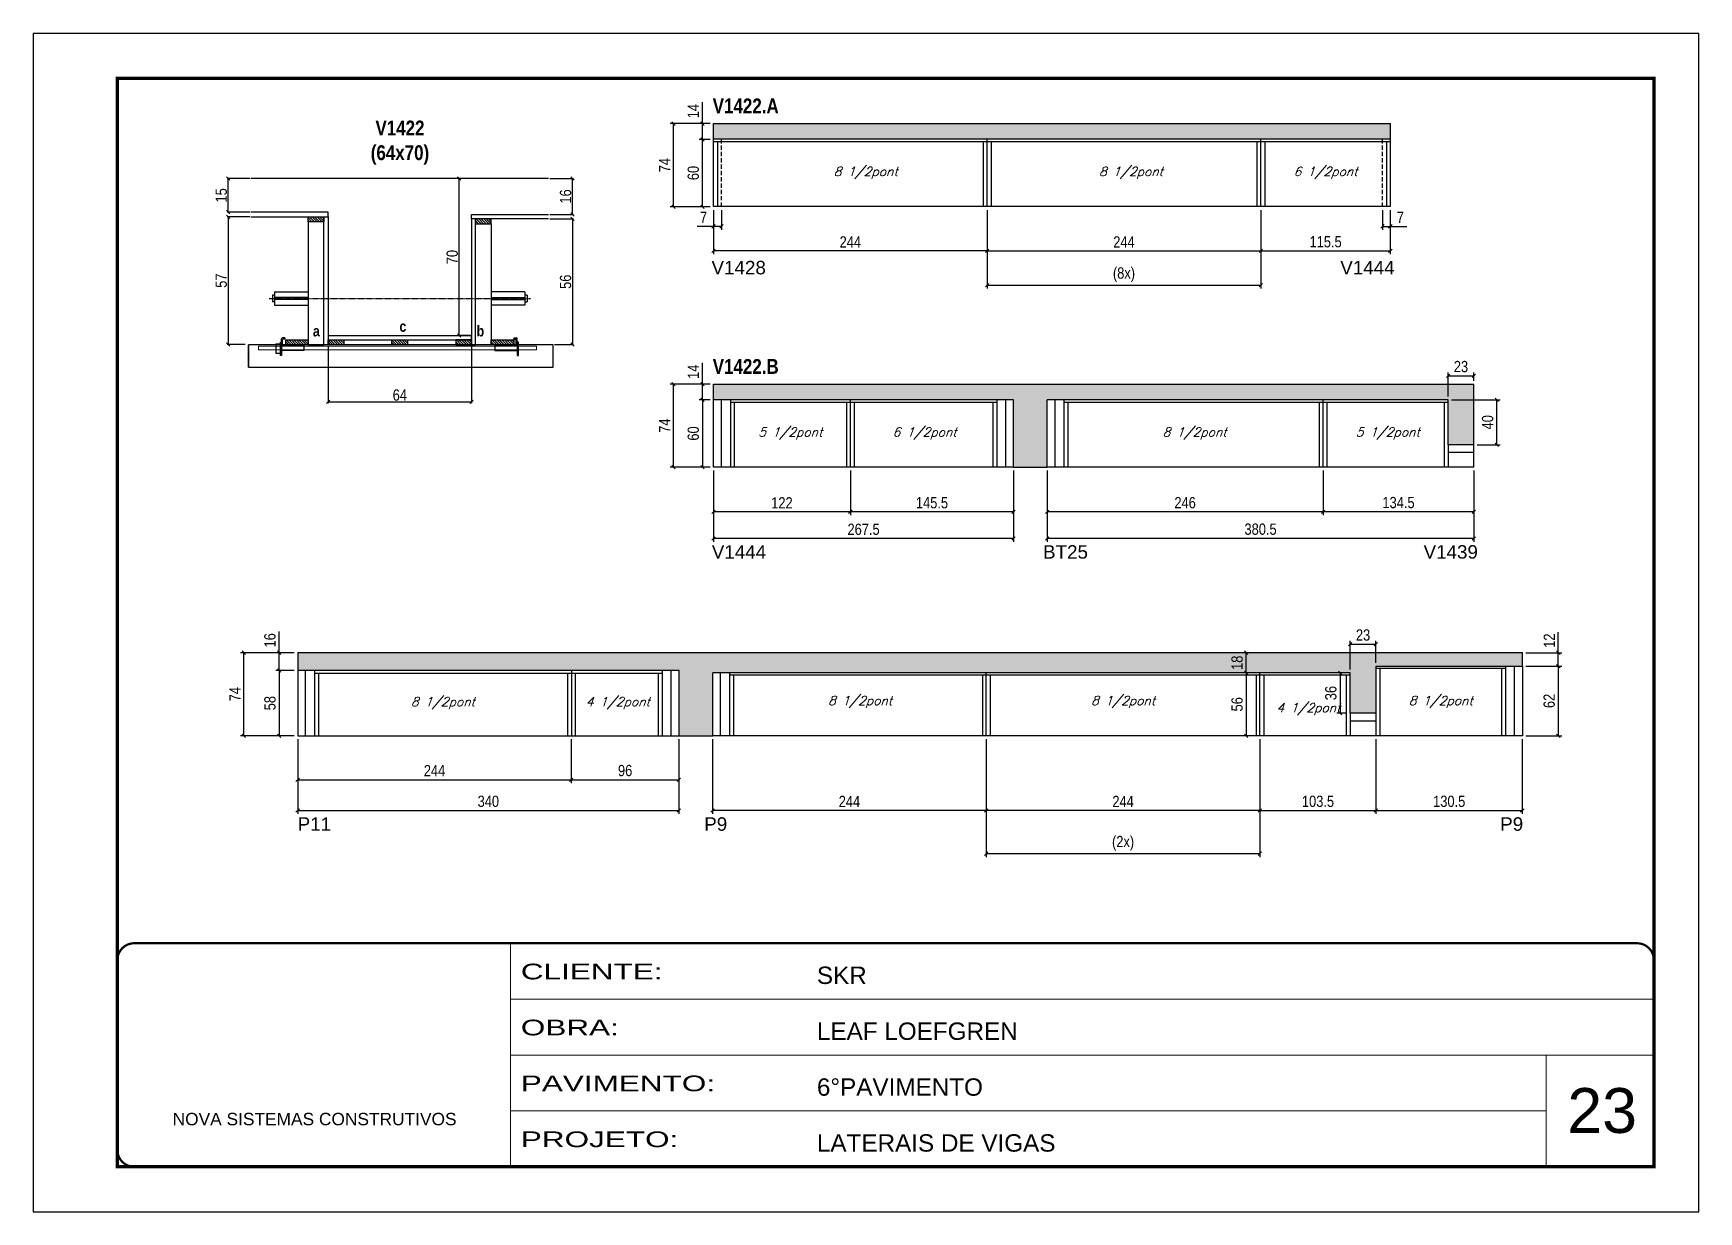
# Model space of a CAD drawing. Extents: x 3309 to 9563, y -2522 to 14608.
# Drawn here: x 6493 to 7978, y 7815 to 8865 of the extents above; entities that cross this region are included whole.
import ezdxf

# ---------------------------------------------------------------- set-up
doc = ezdxf.new("R2010")
doc.units = 0
for name, pattern in [('CONTINUO', [0]), ('DASHED', [0.75, 0.5, -0.25]), ('HIDDEN', [0.375, 0.25, -0.125])]:
    doc.linetypes.add(name, pattern=pattern)
for name, color, linetype in [('5', 5, 'Continuous'), ('barrote', 251, 'Continuous'), ('COTA', 241, 'Continuous'), ('detalhes', 4, 'Continuous'), ('NOMENCLATURA', 7, 'Continuous'), ('Painéis', 200, 'Continuous'), ('presilha', 1, 'Continuous'), ('SARR_2.2x10', 60, 'Continuous'), ('SARR_2.2x7', 40, 'Continuous'), ('SARR_3.5x7', 81, 'Continuous'), ('TENSOR', 3, 'Continuous'), ('texto', 7, 'Continuous')]:
    doc.layers.add(name, color=color, linetype=linetype)
for name, color, linetype, lineweight in [('CARIMBO', 255, 'Continuous', 9), ('CONCRETO', 251, 'Continuous', 25), ('Folhas', 255, 'Continuous', 9), ('SARRAFO DE PRESSAO', 251, 'DASHED', 9), ('SCO-___-LAJ', 2, 'Continuous', 0)]:
    doc.layers.add(name, color=color, linetype=linetype, lineweight=lineweight)
doc.layers.add('Laje_Perimetro', color=7, linetype='Continuous', plot=False)
doc.styles.add('ARIAL', font='arial.ttf')
doc.styles.add('COTA TECNICA', font='techl___.ttf', dxfattribs={"height": 10})
doc.styles.add('COTA TECNICA 2X', font='techl___.ttf', dxfattribs={"height": 10})
doc.styles.add('Romans', font='romans.shx')
doc.styles.get("Standard").update_dxf_attribs({"font": 'arial.ttf'})
doc.styles.add('TECNICA', font='techb___.ttf', dxfattribs={"height": 10})
doc.styles.add('Tecnologia', font='')
doc.styles.get('Tecnologia').set_extended_font_data('Forgotten Futurist')
doc.dimstyles.new('PAINEL', dxfattribs={"dimtxt": 10, "dimasz": 3, "dimexe": 3, "dimexo": 3, "dimgap": 3, "dimtad": 1, "dimdec": 1, "dimzin": 12, "dimdsep": 46, "dimtxsty": 'COTA TECNICA', "dimblk1": 'OBLIQUE', "dimblk2": 'OBLIQUE', "dimsah": 1, "dimcen": 0.9, "dimclrd": 4, "dimclre": 4, "dimclrt": 240, "dimadec": 1, "dimazin": 3, "dimtfac": 1, "dimtdec": 1, "dimtmove": 0, "dimatfit": 3, "dimfxl": 1, "dimtolj": 1, "dimtzin": 12, "dimarcsym": 0})
doc.dimstyles.new('SECAO', dxfattribs={"dimscale": 0.333333, "dimtxt": 5, "dimasz": 9, "dimexe": 3, "dimexo": 3, "dimgap": 3, "dimtad": 1, "dimdec": 1, "dimlfac": 0.5, "dimzin": 12, "dimdsep": 46, "dimtxsty": 'COTA TECNICA 2X', "dimblk1": 'OBLIQUE', "dimblk2": 'OBLIQUE', "dimsah": 1, "dimcen": 0.9, "dimclrd": 4, "dimclre": 4, "dimclrt": 240, "dimadec": 1, "dimazin": 3, "dimtfac": 1, "dimtdec": 1, "dimtmove": 0, "dimatfit": 3, "dimfxl": 1, "dimtolj": 1, "dimtzin": 12, "dimarcsym": 0})

msp = doc.modelspace()

# ---------------------------------------------------------------- texts
at = {"layer": '5', "linetype": 'Continuous'}
for s, rotation, p in [('V1428', 0.00004, (7097.62, 8650.21)), ('V1444', 0.00004, (7658.27, 8650.21)), ('V1444', 359.99996, (7097.88, 8396.89)), ('BT25', 359.99996, (7393.23, 8396.89)), ('V1439', 359.99996, (7732.55, 8396.89)), ('P11', 359.99996, (6728.58, 8154.4)), ('P9', 359.99996, (7091.13, 8154.4)), ('P9', 359.99996, (7800.86, 8154.4))]:
    msp.add_text(s, height=12, rotation=rotation, dxfattribs=at).set_placement(p)
at = {"layer": 'CARIMBO', "style": 'ARIAL'}
msp.add_text('23', height=40, dxfattribs=at).set_placement((7860.73, 7885.13))
at = {"layer": 'detalhes', "style": 'TECNICA'}
for s, p in [('a', (6742.2, 8594.92)), ('c', (6819.39, 8599.03)), ('b', (6888.17, 8594.91))]:
    msp.add_text(s, height=9.6, dxfattribs=at).set_placement(p)
at = {"layer": 'NOMENCLATURA', "style": 'TECNICA'}
for s, p in [('V1422.A', (7098.7, 8793.73)), ('V1422.B', (7098.7, 8561.54))]:
    msp.add_text(s, height=13.2, dxfattribs=at).set_placement(p)
at = {"layer": 'NOMENCLATURA', "insert": (6819.82, 8787.25), "char_height": 13.2, "attachment_point": 2, "style": 'TECNICA'}
msp.add_mtext_dynamic_manual_height_columns('V1422\\P(64x70)', width=300.2766, gutter_width=1, heights=[0], dxfattribs=at)
at = {"layer": 'texto', "color": 2, "char_height": 8, "attachment_point": 5, "style": 'Romans'}
for s, insert in [('{\\Q19;\\C256;8 1/2pont}', (7235.16, 8740.55)), ('{\\Q19;\\C256;8 1/2pont}', (7471.66, 8740.55)), ('{\\Q19;\\C256;6 1/2pont}', (7645.16, 8740.55)), ('{\\Q19;\\C256;5 1/2pont}', (7167.91, 8508.35)), ('{\\Q19;\\C256;6 1/2pont}', (7287.66, 8508.35)), ('{\\Q19;\\C256;8 1/2pont}', (7528.41, 8508.35)), ('{\\Q19;\\C256;5 1/2pont}', (7700.66, 8508.35)), ('{\\Q19;\\C256;8 1/2pont}', (6858.15, 8268.13)), ('{\\Q19;\\C256;4 1/2pont}', (7014.15, 8268.13)), ('{\\Q19;\\C256;8 1/2pont}', (7230.15, 8269.13)), ('{\\Q19;\\C256;8 1/2pont}', (7464.65, 8269.13)), ('{\\Q19;\\C256;8 1/2pont}', (7747.9, 8269.13)), ('{\\Q19;\\C256;4 1/2pont}', (7629.9, 8262.75))]:
    msp.add_mtext(s, dxfattribs=dict(at, insert=insert))

# ---------------------------------------------------------------- blocks, each defined once
blk = doc.blocks.new('9999999999')
at = {"color": 30, "linetype": 'CONTINUO'}
for p, q in [((98564.6, 34230.2), (98564.6, 34429.4)), ((98564.6, 34379.6), (99584, 34379.6)), ((98564.6, 34329.8), (99488, 34329.8)), ((99584, 34329.8), (99488, 34329.8)), ((99488, 34329.8), (99488, 34230.2)), ((98564.6, 34280), (99488, 34280))]:
    blk.add_line(p, q, dxfattribs=at)
at = {"color": 30, "linetype": 'CONTINUO', "const_width": 2}
blk.add_lwpolyline([(99584, 34230.2), (99584, 34414.4, 0.414214), (99569, 34429.4), (98229, 34429.4, 0.414214), (98214, 34414.4), (98214, 34245.2, 0.414214), (98229, 34230.2), (99584, 34230.2)], format="xyb", dxfattribs=at)
at = {"layer": 'Folhas'}
blk.add_lwpolyline([(98139, 34190.2), (99624, 34190.2), (99624, 35240.2), (98139, 35240.2)], close=True, dxfattribs=at)
at = {"layer": 'Folhas', "color": 30, "const_width": 3}
blk.add_lwpolyline([(98214, 34230.2), (99584, 34230.2), (99584, 35200.2), (98214, 35200.2)], close=True, dxfattribs=at)
at = {"color": 7, "linetype": 'Continuous', "ltscale": 5, "style": 'ARIAL'}
for s, height, p in [('SKR', 15.48, (98837.7, 34393.1)), ('LEAF LOEFGREN', 15.483, (98837.7, 34343.3)), ('6°PAVIMENTO', 15.483, (98837.7, 34293.5)), ('NOVA SISTEMAS CONSTRUTIVOS', 11.059, (98263.2, 34267.2)), ('LATERAIS DE VIGAS', 15.483, (98837.7, 34243.7))]:
    blk.add_text(s, height=height, dxfattribs=at).set_placement(p)
at = {"layer": 'Folhas', "color": 7, "style": 'Tecnologia', "width": 1.5}
for s, p in [('CLIENTE:', (98573.7, 34397.2)), ('OBRA:', (98573.7, 34347.3)), ('PAVIMENTO:', (98573.7, 34297.5)), ('PROJETO:', (98573.7, 34247.7))]:
    blk.add_text(s, height=14, dxfattribs=at).set_placement(p)
blk = doc.blocks.new('PRESILHA METÁLICA 1')
at = {"layer": 'presilha'}
for p, q in [((0, 13), (6, 13)), ((0, 13), (0, 0)), ((6, 0), (0, 0)), ((6, 15.5), (7.5, 15.5)), ((6, -2.5), (6, 15.5)), ((6, 13), (6, 0)), ((7.5, 10.6), (7.5, 19.9)), ((7.5, 15.5), (7.5, -2.5)), ((37.5, 4.1), (7.5, 4.1)), ((12, 21), (8.6, 21)), ((9, 11.6), (9, 18.9)), ((12, 19.5), (9.6, 19.5)), ((37.5, 11), (9.6, 11)), ((12, 21), (12, 19.5)), ((37.5, 11), (37.5, 4.1)), ((7.5, -2.5), (6, -2.5))]:
    blk.add_line(p, q, dxfattribs=at)
for centre, radius, start, end in [((8.6, 19.9), 1.14, 90, 180), ((9.6, 18.9), 0.57, 90, 180), ((9.6, 11.6), 0.57, 180, 270)]:
    blk.add_arc(centre, radius, start, end, dxfattribs=at)
blk = doc.blocks.new('PRESILHA METÁLICA 2')
at = {"layer": 'presilha'}
for p, q in [((-5.2, 23.5), (-5.2, 22)), ((-5.2, 23.5), (-1.9, 23.5)), ((-0.8, 14.6), (-0.8, 22.4)), ((-30.8, 13.5), (-30.8, 6.6)), ((-30.8, 13.5), (-2.8, 13.5)), ((-30.8, 6.6), (-0.8, 6.6)), ((-5.2, 22), (-2.8, 22)), ((-2.2, 14.1), (-2.2, 21.4)), ((0.8, 18), (-0.8, 18)), ((-0.8, 18), (-0.8, 0)), ((-0.8, 0), (0.8, 0)), ((0.8, 0), (0.8, 18))]:
    blk.add_line(p, q, dxfattribs=at)
for centre, radius, start, end in [((-1.9, 22.4), 1.14, 0, 90), ((-2.8, 21.4), 0.57, 0, 90), ((-2.8, 14.1), 0.57, 270, 0)]:
    blk.add_arc(centre, radius, start, end, dxfattribs=at)
blk = doc.blocks.new('_Oblique')
at = {"color": 0, "linetype": 'ByBlock', "lineweight": -2}
blk.add_line((-0.5, -0.5), (0.5, 0.5), dxfattribs=at)
blk = doc.blocks.new('*D2225')
at = {"layer": 'COTA', "color": 4, "lineweight": -2, "transparency": 16777216}
for p, q in [((6686, 8701.6), (6665.6, 8701.6)), ((6666.6, 8701.6), (6666.6, 8587.6)), ((6681.9, 8587.6), (6665.6, 8587.6))]:
    blk.add_line(p, q, dxfattribs=at)
at = {"layer": 'Defpoints', "color": 0, "transparency": 16777216}
for p in [(6687, 8701.6), (6666.6, 8587.6), (6682.9, 8587.6)]:
    blk.add_point(p, dxfattribs=at)
at = {"layer": 'COTA', "color": 4, "lineweight": -2, "transparency": 16777216, "xscale": 3, "yscale": 3, "zscale": 3}
for p, rotation in [((6666.6, 8701.6), 90), ((6666.6, 8587.6), 270)]:
    blk.add_blockref('_Oblique', p, dxfattribs=dict(at, rotation=rotation))
at = {"layer": 'COTA', "color": 240, "transparency": 16777216, "insert": (6660.5, 8644.6), "char_height": 10, "attachment_point": 5, "rotation": 90, "style": 'COTA TECNICA 2X'}
blk.add_mtext('\\A1;57', dxfattribs=at)
blk = doc.blocks.new('*D2226')
at = {"layer": 'COTA', "color": 4, "lineweight": -2, "transparency": 16777216}
for p, q in [((6953.4, 8699.6), (6974.6, 8699.6)), ((6973.6, 8699.6), (6973.6, 8587.6)), ((6957.5, 8587.6), (6974.6, 8587.6))]:
    blk.add_line(p, q, dxfattribs=at)
at = {"layer": 'Defpoints', "color": 0, "transparency": 16777216}
for p in [(6952.4, 8699.6), (6956.5, 8587.6), (6973.6, 8587.6)]:
    blk.add_point(p, dxfattribs=at)
at = {"layer": 'COTA', "color": 4, "lineweight": -2, "transparency": 16777216, "xscale": 3, "yscale": 3, "zscale": 3}
for p, rotation in [((6973.6, 8699.6), 90), ((6973.6, 8587.6), 270)]:
    blk.add_blockref('_Oblique', p, dxfattribs=dict(at, rotation=rotation))
at = {"layer": 'COTA', "color": 240, "transparency": 16777216, "insert": (6967.5, 8643.6), "char_height": 10, "attachment_point": 5, "rotation": 90, "style": 'COTA TECNICA 2X'}
blk.add_mtext('\\A1;56', dxfattribs=at)
blk = doc.blocks.new('*D2227')
at = {"layer": 'COTA', "color": 4, "lineweight": -2, "transparency": 16777216}
for p, q in [((6882.7, 8735.6), (6871.5, 8735.6)), ((6872.5, 8595.6), (6872.5, 8735.6)), ((6882.7, 8595.6), (6871.5, 8595.6))]:
    blk.add_line(p, q, dxfattribs=at)
at = {"layer": 'Defpoints', "color": 0, "transparency": 16777216}
for p in [(6872.5, 8735.6), (6883.7, 8735.6), (6883.7, 8595.6)]:
    blk.add_point(p, dxfattribs=at)
at = {"layer": 'COTA', "color": 4, "lineweight": -2, "transparency": 16777216, "xscale": 3, "yscale": 3, "zscale": 3}
for p, rotation in [((6872.5, 8735.6), 90), ((6872.5, 8595.6), 270)]:
    blk.add_blockref('_Oblique', p, dxfattribs=dict(at, rotation=rotation))
at = {"layer": 'COTA', "color": 240, "transparency": 16777216, "insert": (6866.4, 8665.6), "char_height": 10, "attachment_point": 5, "rotation": 90, "style": 'COTA TECNICA 2X'}
blk.add_mtext('\\A1;70', dxfattribs=at)
blk = doc.blocks.new('*D2228')
at = {"layer": 'COTA', "color": 4, "lineweight": -2, "transparency": 16777216}
for p, q in [((6953.4, 8735.6), (6974.6, 8735.6)), ((6973.6, 8703.6), (6973.6, 8735.6)), ((6953.4, 8703.6), (6974.6, 8703.6))]:
    blk.add_line(p, q, dxfattribs=at)
at = {"layer": 'Defpoints', "color": 0, "transparency": 16777216}
for p in [(6952.4, 8735.6), (6973.6, 8735.6), (6952.4, 8703.6)]:
    blk.add_point(p, dxfattribs=at)
at = {"layer": 'COTA', "color": 4, "lineweight": -2, "transparency": 16777216, "xscale": 3, "yscale": 3, "zscale": 3}
for p, rotation in [((6973.6, 8735.6), 90), ((6973.6, 8703.6), 270)]:
    blk.add_blockref('_Oblique', p, dxfattribs=dict(at, rotation=rotation))
at = {"layer": 'COTA', "color": 240, "transparency": 16777216, "insert": (6967.5, 8719.6), "char_height": 10, "attachment_point": 5, "rotation": 90, "style": 'COTA TECNICA 2X'}
blk.add_mtext('\\A1;16', dxfattribs=at)
blk = doc.blocks.new('*D2229')
at = {"layer": 'COTA', "color": 4, "lineweight": -2, "transparency": 16777216}
for p, q in [((6686, 8735.6), (6665.6, 8735.6)), ((6666.6, 8705.6), (6666.6, 8735.6)), ((6686, 8705.6), (6665.6, 8705.6))]:
    blk.add_line(p, q, dxfattribs=at)
at = {"layer": 'Defpoints', "color": 0, "transparency": 16777216}
for p in [(6666.6, 8735.6), (6687, 8735.6), (6687, 8705.6)]:
    blk.add_point(p, dxfattribs=at)
at = {"layer": 'COTA', "color": 4, "lineweight": -2, "transparency": 16777216, "xscale": 3, "yscale": 3, "zscale": 3}
for p, rotation in [((6666.6, 8735.6), 90), ((6666.6, 8705.6), 270)]:
    blk.add_blockref('_Oblique', p, dxfattribs=dict(at, rotation=rotation))
at = {"layer": 'COTA', "color": 240, "transparency": 16777216, "insert": (6660.5, 8720.6), "char_height": 10, "attachment_point": 5, "rotation": 90, "style": 'COTA TECNICA 2X'}
blk.add_mtext('\\A1;15', dxfattribs=at)
blk = doc.blocks.new('*D2230')
at = {"layer": 'COTA', "color": 4, "lineweight": -2, "transparency": 16777216}
for p, q in [((6755.7, 8586.6), (6755.7, 8535.5)), ((6883.7, 8586.6), (6883.7, 8535.5)), ((6755.7, 8536.5), (6883.7, 8536.5))]:
    blk.add_line(p, q, dxfattribs=at)
at = {"layer": 'Defpoints', "color": 0, "transparency": 16777216}
for p in [(6755.7, 8587.6), (6883.7, 8587.6), (6883.7, 8536.5)]:
    blk.add_point(p, dxfattribs=at)
at = {"layer": 'COTA', "color": 4, "lineweight": -2, "transparency": 16777216, "xscale": 3, "yscale": 3, "zscale": 3, "rotation": 180}
blk.add_blockref('_Oblique', (6755.7, 8536.5), dxfattribs=at)
at = {"layer": 'COTA', "color": 4, "lineweight": -2, "transparency": 16777216, "xscale": 3, "yscale": 3, "zscale": 3}
blk.add_blockref('_Oblique', (6883.7, 8536.5), dxfattribs=at)
at = {"layer": 'COTA', "color": 240, "transparency": 16777216, "insert": (6819.7, 8542.6), "char_height": 10, "attachment_point": 5, "style": 'COTA TECNICA 2X'}
blk.add_mtext('\\A1;64', dxfattribs=at)
blk = doc.blocks.new('*D2231')
at = {"layer": 'COTA', "color": 4, "linetype": 'ByBlock', "lineweight": -2, "transparency": 16777216}
for p, q in [((7099.4, 8707.5), (7099.4, 8668.1)), ((7343.4, 8707.5), (7343.4, 8668.1)), ((7343.4, 8671.1), (7099.4, 8671.1))]:
    blk.add_line(p, q, dxfattribs=at)
at = {"layer": 'Defpoints', "color": 0, "linetype": 'ByBlock', "transparency": 16777216}
for p in [(7099.4, 8710.5), (7343.4, 8710.5), (7099.4, 8671.1)]:
    blk.add_point(p, dxfattribs=at)
at = {"layer": 'COTA', "color": 4, "linetype": 'ByBlock', "lineweight": -2, "transparency": 16777216, "xscale": 3, "yscale": 3, "zscale": 3, "rotation": 180}
blk.add_blockref('_Oblique', (7099.4, 8671.1), dxfattribs=at)
at = {"layer": 'COTA', "color": 4, "linetype": 'ByBlock', "lineweight": -2, "transparency": 16777216, "xscale": 3, "yscale": 3, "zscale": 3}
blk.add_blockref('_Oblique', (7343.4, 8671.1), dxfattribs=at)
at = {"layer": 'COTA', "color": 240, "linetype": 'ByBlock', "transparency": 16777216, "insert": (7221.4, 8679.1), "char_height": 10, "attachment_point": 5, "style": 'COTA TECNICA'}
blk.add_mtext('\\A1;244', dxfattribs=at)
blk = doc.blocks.new('*D2232')
at = {"layer": 'COTA', "color": 4, "lineweight": -2, "transparency": 16777216}
for p, q in [((7343.4, 8707.5), (7343.4, 8668.1)), ((7587.4, 8707.5), (7587.4, 8668.1)), ((7343.4, 8671.1), (7587.4, 8671.1))]:
    blk.add_line(p, q, dxfattribs=at)
at = {"layer": 'Defpoints', "color": 0, "transparency": 16777216}
for p in [(7343.4, 8710.5, 0), (7587.4, 8710.5, 0), (7587.4, 8671.1)]:
    blk.add_point(p, dxfattribs=at)
at = {"layer": 'COTA', "color": 4, "lineweight": -2, "transparency": 16777216, "xscale": 3, "yscale": 3, "zscale": 3, "rotation": 180}
blk.add_blockref('_Oblique', (7343.4, 8671.1), dxfattribs=at)
at = {"layer": 'COTA', "color": 4, "lineweight": -2, "transparency": 16777216, "xscale": 3, "yscale": 3, "zscale": 3}
blk.add_blockref('_Oblique', (7587.4, 8671.1), dxfattribs=at)
at = {"layer": 'COTA', "color": 240, "transparency": 16777216, "insert": (7465.4, 8679.1), "char_height": 10, "attachment_point": 5, "style": 'COTA TECNICA'}
blk.add_mtext('\\A1;244', dxfattribs=at)
blk = doc.blocks.new('*D2233')
at = {"layer": 'COTA', "color": 4, "lineweight": -2, "transparency": 16777216}
for p, q in [((7587.4, 8707.5), (7587.4, 8668.1)), ((7702.9, 8707.5), (7702.9, 8668.1)), ((7587.4, 8671.1), (7702.9, 8671.1))]:
    blk.add_line(p, q, dxfattribs=at)
at = {"layer": 'Defpoints', "color": 0, "transparency": 16777216}
for p in [(7587.4, 8710.5, 0), (7702.9, 8710.5, 0), (7702.9, 8671.1)]:
    blk.add_point(p, dxfattribs=at)
at = {"layer": 'COTA', "color": 4, "lineweight": -2, "transparency": 16777216, "xscale": 3, "yscale": 3, "zscale": 3, "rotation": 180}
blk.add_blockref('_Oblique', (7587.4, 8671.1), dxfattribs=at)
at = {"layer": 'COTA', "color": 4, "lineweight": -2, "transparency": 16777216, "xscale": 3, "yscale": 3, "zscale": 3}
blk.add_blockref('_Oblique', (7702.9, 8671.1), dxfattribs=at)
at = {"layer": 'COTA', "color": 240, "transparency": 16777216, "insert": (7645.2, 8679.2), "char_height": 10, "attachment_point": 5, "style": 'COTA TECNICA'}
blk.add_mtext('\\A1;115.5', dxfattribs=at)
blk = doc.blocks.new('*D2234')
at = {"layer": 'COTA', "color": 4, "lineweight": -2, "transparency": 16777216}
for p, q in [((7096.4, 8770.5), (7086.5, 8770.5)), ((7089.5, 8710.5), (7089.5, 8770.5)), ((7096.4, 8710.5), (7086.5, 8710.5))]:
    blk.add_line(p, q, dxfattribs=at)
at = {"layer": 'Defpoints', "color": 0, "transparency": 16777216}
for p in [(7089.5, 8770.5), (7099.4, 8770.5), (7099.4, 8710.5)]:
    blk.add_point(p, dxfattribs=at)
at = {"layer": 'COTA', "color": 4, "lineweight": -2, "transparency": 16777216, "xscale": 3, "yscale": 3, "zscale": 3}
for p, rotation in [((7089.5, 8770.5), 90), ((7089.5, 8710.5), 270)]:
    blk.add_blockref('_Oblique', p, dxfattribs=dict(at, rotation=rotation))
at = {"layer": 'COTA', "color": 240, "transparency": 16777216, "insert": (7081.4, 8740.5), "char_height": 10, "attachment_point": 5, "rotation": 90, "style": 'COTA TECNICA'}
blk.add_mtext('\\A1;60', dxfattribs=at)
blk = doc.blocks.new('*D2235')
at = {"layer": 'COTA', "color": 4, "lineweight": -2, "transparency": 16777216}
for p, q in [((7089.5, 8784.5), (7089.5, 8803.7)), ((7096.4, 8784.5), (7086.5, 8784.5)), ((7089.5, 8770.5), (7089.5, 8784.5)), ((7096.4, 8770.5), (7086.5, 8770.5))]:
    blk.add_line(p, q, dxfattribs=at)
at = {"layer": 'Defpoints', "color": 0, "transparency": 16777216}
for p in [(7089.5, 8784.5), (7099.4, 8784.5), (7099.4, 8770.5)]:
    blk.add_point(p, dxfattribs=at)
at = {"layer": 'COTA', "color": 4, "lineweight": -2, "transparency": 16777216, "xscale": 3, "yscale": 3, "zscale": 3}
for p, rotation in [((7089.5, 8784.5), 90), ((7089.5, 8770.5), 270)]:
    blk.add_blockref('_Oblique', p, dxfattribs=dict(at, rotation=rotation))
at = {"layer": 'COTA', "color": 240, "transparency": 16777216, "insert": (7081.4, 8795.6), "char_height": 10, "attachment_point": 5, "rotation": 90, "style": 'COTA TECNICA'}
blk.add_mtext('\\A1;14', dxfattribs=at)
blk = doc.blocks.new('*D2236')
at = {"layer": 'COTA', "color": 4, "lineweight": -2, "transparency": 16777216}
for p, q in [((7096.4, 8784.5), (7060.8, 8784.5)), ((7063.8, 8710.5), (7063.8, 8784.5)), ((7096.4, 8710.5), (7060.8, 8710.5))]:
    blk.add_line(p, q, dxfattribs=at)
at = {"layer": 'Defpoints', "color": 0, "transparency": 16777216}
for p in [(7063.8, 8784.5), (7099.4, 8784.5), (7099.4, 8710.5)]:
    blk.add_point(p, dxfattribs=at)
at = {"layer": 'COTA', "color": 4, "lineweight": -2, "transparency": 16777216, "xscale": 3, "yscale": 3, "zscale": 3}
for p, rotation in [((7063.8, 8784.5), 90), ((7063.8, 8710.5), 270)]:
    blk.add_blockref('_Oblique', p, dxfattribs=dict(at, rotation=rotation))
at = {"layer": 'COTA', "color": 240, "transparency": 16777216, "insert": (7055.8, 8747.5), "char_height": 10, "attachment_point": 5, "rotation": 90, "style": 'COTA TECNICA'}
blk.add_mtext('\\A1;74', dxfattribs=at)
blk = doc.blocks.new('*D2237')
at = {"layer": 'COTA', "color": 4, "lineweight": -2, "transparency": 16777216}
for p, q in [((7099.4, 8707.5), (7099.4, 8690)), ((7106.4, 8707.5), (7106.4, 8690)), ((7099.4, 8693), (7084.7, 8693)), ((7106.4, 8693), (7099.4, 8693))]:
    blk.add_line(p, q, dxfattribs=at)
at = {"layer": 'Defpoints', "color": 0, "transparency": 16777216}
for p in [(7099.4, 8710.5), (7106.4, 8710.5), (7099.4, 8693)]:
    blk.add_point(p, dxfattribs=at)
at = {"layer": 'COTA', "color": 4, "lineweight": -2, "transparency": 16777216, "xscale": 3, "yscale": 3, "zscale": 3, "rotation": 180}
blk.add_blockref('_Oblique', (7099.4, 8693), dxfattribs=at)
at = {"layer": 'COTA', "color": 4, "lineweight": -2, "transparency": 16777216, "xscale": 3, "yscale": 3, "zscale": 3}
blk.add_blockref('_Oblique', (7106.4, 8693), dxfattribs=at)
at = {"layer": 'COTA', "color": 240, "transparency": 16777216, "insert": (7090.5, 8701), "char_height": 10, "attachment_point": 5, "style": 'COTA TECNICA'}
blk.add_mtext('\\A1;7', dxfattribs=at)
blk = doc.blocks.new('*D2238')
at = {"layer": 'COTA', "color": 4, "lineweight": -2, "transparency": 16777216}
for p, q in [((7695.9, 8707.5), (7695.9, 8690)), ((7702.9, 8707.5), (7702.9, 8690)), ((7695.9, 8693), (7702.9, 8693)), ((7702.9, 8693), (7717.6, 8693))]:
    blk.add_line(p, q, dxfattribs=at)
at = {"layer": 'Defpoints', "color": 0, "transparency": 16777216}
for p in [(7695.9, 8710.5), (7702.9, 8710.5), (7702.9, 8693)]:
    blk.add_point(p, dxfattribs=at)
at = {"layer": 'COTA', "color": 4, "lineweight": -2, "transparency": 16777216, "xscale": 3, "yscale": 3, "zscale": 3, "rotation": 180}
blk.add_blockref('_Oblique', (7695.9, 8693), dxfattribs=at)
at = {"layer": 'COTA', "color": 4, "lineweight": -2, "transparency": 16777216, "xscale": 3, "yscale": 3, "zscale": 3}
blk.add_blockref('_Oblique', (7702.9, 8693), dxfattribs=at)
at = {"layer": 'COTA', "color": 240, "transparency": 16777216, "insert": (7711.8, 8701), "char_height": 10, "attachment_point": 5, "style": 'COTA TECNICA'}
blk.add_mtext('\\A1;7', dxfattribs=at)
blk = doc.blocks.new('*D2239')
at = {"layer": 'COTA', "color": 4, "lineweight": -2, "transparency": 16777216}
for p, q in [((7343.4, 8707.5), (7343.4, 8637.7)), ((7587.4, 8707.5), (7587.4, 8637.7)), ((7343.4, 8640.7), (7587.4, 8640.7))]:
    blk.add_line(p, q, dxfattribs=at)
at = {"layer": 'Defpoints', "color": 0, "transparency": 16777216}
for p in [(7343.4, 8710.5), (7587.4, 8710.5), (7587.4, 8640.7)]:
    blk.add_point(p, dxfattribs=at)
at = {"layer": 'COTA', "color": 4, "lineweight": -2, "transparency": 16777216, "xscale": 3, "yscale": 3, "zscale": 3, "rotation": 180}
blk.add_blockref('_Oblique', (7343.4, 8640.7), dxfattribs=at)
at = {"layer": 'COTA', "color": 4, "lineweight": -2, "transparency": 16777216, "xscale": 3, "yscale": 3, "zscale": 3}
blk.add_blockref('_Oblique', (7587.4, 8640.7), dxfattribs=at)
at = {"layer": 'COTA', "color": 240, "transparency": 16777216, "insert": (7465.4, 8649.9), "char_height": 10, "attachment_point": 5, "style": 'COTA TECNICA'}
blk.add_mtext('\\A1;(8x)', dxfattribs=at)
blk = doc.blocks.new('*D2240')
at = {"layer": 'COTA', "color": 4, "linetype": 'ByBlock', "lineweight": -2, "transparency": 16777216}
for p, q in [((7221.4, 8475.4), (7221.4, 8435.6)), ((7366.9, 8475.4), (7366.9, 8435.6)), ((7366.9, 8438.6), (7221.4, 8438.6))]:
    blk.add_line(p, q, dxfattribs=at)
at = {"layer": 'Defpoints', "color": 0, "linetype": 'ByBlock', "transparency": 16777216}
for p in [(7221.4, 8478.4), (7366.9, 8478.4), (7221.4, 8438.6)]:
    blk.add_point(p, dxfattribs=at)
at = {"layer": 'COTA', "color": 4, "linetype": 'ByBlock', "lineweight": -2, "transparency": 16777216, "xscale": 3, "yscale": 3, "zscale": 3, "rotation": 180}
blk.add_blockref('_Oblique', (7221.4, 8438.6), dxfattribs=at)
at = {"layer": 'COTA', "color": 4, "linetype": 'ByBlock', "lineweight": -2, "transparency": 16777216, "xscale": 3, "yscale": 3, "zscale": 3}
blk.add_blockref('_Oblique', (7366.9, 8438.6), dxfattribs=at)
at = {"layer": 'COTA', "color": 240, "linetype": 'ByBlock', "transparency": 16777216, "insert": (7294.2, 8446.7), "char_height": 10, "attachment_point": 5, "style": 'COTA TECNICA'}
blk.add_mtext('\\A1;145.5', dxfattribs=at)
blk = doc.blocks.new('*D2241')
at = {"layer": 'COTA', "color": 4, "linetype": 'ByBlock', "lineweight": -2, "transparency": 16777216}
for p, q in [((7099.4, 8475.4), (7099.4, 8435.6)), ((7221.4, 8475.4), (7221.4, 8435.6)), ((7221.4, 8438.6), (7099.4, 8438.6))]:
    blk.add_line(p, q, dxfattribs=at)
at = {"layer": 'Defpoints', "color": 0, "linetype": 'ByBlock', "transparency": 16777216}
for p in [(7099.4, 8478.4), (7221.4, 8478.4), (7099.4, 8438.6)]:
    blk.add_point(p, dxfattribs=at)
at = {"layer": 'COTA', "color": 4, "linetype": 'ByBlock', "lineweight": -2, "transparency": 16777216, "xscale": 3, "yscale": 3, "zscale": 3, "rotation": 180}
blk.add_blockref('_Oblique', (7099.4, 8438.6), dxfattribs=at)
at = {"layer": 'COTA', "color": 4, "linetype": 'ByBlock', "lineweight": -2, "transparency": 16777216, "xscale": 3, "yscale": 3, "zscale": 3}
blk.add_blockref('_Oblique', (7221.4, 8438.6), dxfattribs=at)
at = {"layer": 'COTA', "color": 240, "linetype": 'ByBlock', "transparency": 16777216, "insert": (7160.4, 8446.6), "char_height": 10, "attachment_point": 5, "style": 'COTA TECNICA'}
blk.add_mtext('\\A1;122', dxfattribs=at)
blk = doc.blocks.new('*D2242')
at = {"layer": 'COTA', "color": 4, "linetype": 'ByBlock', "lineweight": -2, "transparency": 16777216}
for p, q in [((7099.4, 8475.4), (7099.4, 8411.9)), ((7366.9, 8475.4), (7366.9, 8411.9)), ((7366.9, 8414.9), (7099.4, 8414.9))]:
    blk.add_line(p, q, dxfattribs=at)
at = {"layer": 'Defpoints', "color": 0, "linetype": 'ByBlock', "transparency": 16777216}
for p in [(7099.4, 8478.4), (7366.9, 8478.4), (7099.4, 8414.9)]:
    blk.add_point(p, dxfattribs=at)
at = {"layer": 'COTA', "color": 4, "linetype": 'ByBlock', "lineweight": -2, "transparency": 16777216, "xscale": 3, "yscale": 3, "zscale": 3, "rotation": 180}
blk.add_blockref('_Oblique', (7099.4, 8414.9), dxfattribs=at)
at = {"layer": 'COTA', "color": 4, "linetype": 'ByBlock', "lineweight": -2, "transparency": 16777216, "xscale": 3, "yscale": 3, "zscale": 3}
blk.add_blockref('_Oblique', (7366.9, 8414.9), dxfattribs=at)
at = {"layer": 'COTA', "color": 240, "linetype": 'ByBlock', "transparency": 16777216, "insert": (7233.2, 8423), "char_height": 10, "attachment_point": 5, "style": 'COTA TECNICA'}
blk.add_mtext('\\A1;267.5', dxfattribs=at)
blk = doc.blocks.new('*D2243')
at = {"layer": 'COTA', "color": 4, "linetype": 'ByBlock', "lineweight": -2, "transparency": 16777216}
for p, q in [((7642.9, 8475.4), (7642.9, 8435.6)), ((7777.4, 8475.4), (7777.4, 8435.6)), ((7777.4, 8438.6), (7642.9, 8438.6))]:
    blk.add_line(p, q, dxfattribs=at)
at = {"layer": 'Defpoints', "color": 0, "linetype": 'ByBlock', "transparency": 16777216}
for p in [(7642.9, 8478.4), (7777.4, 8478.4), (7642.9, 8438.6)]:
    blk.add_point(p, dxfattribs=at)
at = {"layer": 'COTA', "color": 4, "linetype": 'ByBlock', "lineweight": -2, "transparency": 16777216, "xscale": 3, "yscale": 3, "zscale": 3, "rotation": 180}
blk.add_blockref('_Oblique', (7642.9, 8438.6), dxfattribs=at)
at = {"layer": 'COTA', "color": 4, "linetype": 'ByBlock', "lineweight": -2, "transparency": 16777216, "xscale": 3, "yscale": 3, "zscale": 3}
blk.add_blockref('_Oblique', (7777.4, 8438.6), dxfattribs=at)
at = {"layer": 'COTA', "color": 240, "linetype": 'ByBlock', "transparency": 16777216, "insert": (7710.2, 8446.8), "char_height": 10, "attachment_point": 5, "style": 'COTA TECNICA'}
blk.add_mtext('\\A1;134.5', dxfattribs=at)
blk = doc.blocks.new('*D2244')
at = {"layer": 'COTA', "color": 4, "linetype": 'ByBlock', "lineweight": -2, "transparency": 16777216}
for p, q in [((7396.9, 8475.4), (7396.9, 8435.6)), ((7642.9, 8475.4), (7642.9, 8435.6)), ((7642.9, 8438.6), (7396.9, 8438.6))]:
    blk.add_line(p, q, dxfattribs=at)
at = {"layer": 'Defpoints', "color": 0, "linetype": 'ByBlock', "transparency": 16777216}
for p in [(7396.9, 8478.4), (7642.9, 8478.4), (7396.9, 8438.6)]:
    blk.add_point(p, dxfattribs=at)
at = {"layer": 'COTA', "color": 4, "linetype": 'ByBlock', "lineweight": -2, "transparency": 16777216, "xscale": 3, "yscale": 3, "zscale": 3, "rotation": 180}
blk.add_blockref('_Oblique', (7396.9, 8438.6), dxfattribs=at)
at = {"layer": 'COTA', "color": 4, "linetype": 'ByBlock', "lineweight": -2, "transparency": 16777216, "xscale": 3, "yscale": 3, "zscale": 3}
blk.add_blockref('_Oblique', (7642.9, 8438.6), dxfattribs=at)
at = {"layer": 'COTA', "color": 240, "linetype": 'ByBlock', "transparency": 16777216, "insert": (7519.9, 8446.7), "char_height": 10, "attachment_point": 5, "style": 'COTA TECNICA'}
blk.add_mtext('\\A1;246', dxfattribs=at)
blk = doc.blocks.new('*D2245')
at = {"layer": 'COTA', "color": 4, "linetype": 'ByBlock', "lineweight": -2, "transparency": 16777216}
for p, q in [((7396.9, 8475.4), (7396.9, 8411.9)), ((7777.4, 8475.4), (7777.4, 8411.9)), ((7777.4, 8414.9), (7396.9, 8414.9))]:
    blk.add_line(p, q, dxfattribs=at)
at = {"layer": 'Defpoints', "color": 0, "linetype": 'ByBlock', "transparency": 16777216}
for p in [(7396.9, 8478.4), (7777.4, 8478.4), (7396.9, 8414.9)]:
    blk.add_point(p, dxfattribs=at)
at = {"layer": 'COTA', "color": 4, "linetype": 'ByBlock', "lineweight": -2, "transparency": 16777216, "xscale": 3, "yscale": 3, "zscale": 3, "rotation": 180}
blk.add_blockref('_Oblique', (7396.9, 8414.9), dxfattribs=at)
at = {"layer": 'COTA', "color": 4, "linetype": 'ByBlock', "lineweight": -2, "transparency": 16777216, "xscale": 3, "yscale": 3, "zscale": 3}
blk.add_blockref('_Oblique', (7777.4, 8414.9), dxfattribs=at)
at = {"layer": 'COTA', "color": 240, "linetype": 'ByBlock', "transparency": 16777216, "insert": (7587.2, 8423.1), "char_height": 10, "attachment_point": 5, "style": 'COTA TECNICA'}
blk.add_mtext('\\A1;380.5', dxfattribs=at)
blk = doc.blocks.new('*D2246')
at = {"layer": 'COTA', "color": 4, "lineweight": -2, "transparency": 16777216}
for p, q in [((7096.4, 8538.4), (7086.5, 8538.4)), ((7089.5, 8538.4), (7089.5, 8478.4)), ((7096.4, 8478.4), (7086.5, 8478.4))]:
    blk.add_line(p, q, dxfattribs=at)
at = {"layer": 'Defpoints', "color": 0, "transparency": 16777216}
for p in [(7099.4, 8538.4), (7089.5, 8478.4), (7099.4, 8478.4)]:
    blk.add_point(p, dxfattribs=at)
at = {"layer": 'COTA', "color": 4, "lineweight": -2, "transparency": 16777216, "xscale": 3, "yscale": 3, "zscale": 3}
for p, rotation in [((7089.5, 8538.4), 90), ((7089.5, 8478.4), 270)]:
    blk.add_blockref('_Oblique', p, dxfattribs=dict(at, rotation=rotation))
at = {"layer": 'COTA', "color": 240, "transparency": 16777216, "insert": (7081.4, 8508.4), "char_height": 10, "attachment_point": 5, "rotation": 90, "style": 'COTA TECNICA'}
blk.add_mtext('\\A1;60', dxfattribs=at)
blk = doc.blocks.new('*D2247')
at = {"layer": 'COTA', "color": 4, "lineweight": -2, "transparency": 16777216}
for p, q in [((7089.5, 8552.4), (7089.5, 8571.5)), ((7096.4, 8552.4), (7086.5, 8552.4)), ((7089.5, 8538.4), (7089.5, 8552.4)), ((7096.4, 8538.4), (7086.5, 8538.4))]:
    blk.add_line(p, q, dxfattribs=at)
at = {"layer": 'Defpoints', "color": 0, "transparency": 16777216}
for p in [(7089.5, 8552.4), (7099.4, 8552.4), (7099.4, 8538.4)]:
    blk.add_point(p, dxfattribs=at)
at = {"layer": 'COTA', "color": 4, "lineweight": -2, "transparency": 16777216, "xscale": 3, "yscale": 3, "zscale": 3}
for p, rotation in [((7089.5, 8552.4), 90), ((7089.5, 8538.4), 270)]:
    blk.add_blockref('_Oblique', p, dxfattribs=dict(at, rotation=rotation))
at = {"layer": 'COTA', "color": 240, "transparency": 16777216, "insert": (7081.4, 8563.4), "char_height": 10, "attachment_point": 5, "rotation": 90, "style": 'COTA TECNICA'}
blk.add_mtext('\\A1;14', dxfattribs=at)
blk = doc.blocks.new('*D2248')
at = {"layer": 'COTA', "color": 4, "lineweight": -2, "transparency": 16777216}
for p, q in [((7096.4, 8552.4), (7060.8, 8552.4)), ((7063.8, 8478.4), (7063.8, 8552.4)), ((7096.4, 8478.4), (7060.8, 8478.4))]:
    blk.add_line(p, q, dxfattribs=at)
at = {"layer": 'Defpoints', "color": 0, "transparency": 16777216}
for p in [(7063.8, 8552.4), (7099.4, 8552.4), (7099.4, 8478.4)]:
    blk.add_point(p, dxfattribs=at)
at = {"layer": 'COTA', "color": 4, "lineweight": -2, "transparency": 16777216, "xscale": 3, "yscale": 3, "zscale": 3}
for p, rotation in [((7063.8, 8552.4), 90), ((7063.8, 8478.4), 270)]:
    blk.add_blockref('_Oblique', p, dxfattribs=dict(at, rotation=rotation))
at = {"layer": 'COTA', "color": 240, "transparency": 16777216, "insert": (7055.8, 8515.4), "char_height": 10, "attachment_point": 5, "rotation": 90, "style": 'COTA TECNICA'}
blk.add_mtext('\\A1;74', dxfattribs=at)
blk = doc.blocks.new('*D2251')
at = {"layer": 'COTA', "color": 4, "lineweight": -2, "transparency": 16777216}
for p, q in [((7757.4, 8538.4), (7800.8, 8538.4)), ((7797.8, 8498.4), (7797.8, 8538.4)), ((7780.4, 8498.4), (7800.8, 8498.4))]:
    blk.add_line(p, q, dxfattribs=at)
at = {"layer": 'Defpoints', "color": 0, "transparency": 16777216}
for p in [(7754.4, 8538.4), (7797.8, 8538.4), (7777.4, 8498.4)]:
    blk.add_point(p, dxfattribs=at)
at = {"layer": 'COTA', "color": 4, "lineweight": -2, "transparency": 16777216, "xscale": 3, "yscale": 3, "zscale": 3}
for p, rotation in [((7797.8, 8538.4), 90), ((7797.8, 8498.4), 270)]:
    blk.add_blockref('_Oblique', p, dxfattribs=dict(at, rotation=rotation))
at = {"layer": 'COTA', "color": 240, "transparency": 16777216, "insert": (7789.7, 8518.4), "char_height": 10, "attachment_point": 5, "rotation": 90, "style": 'COTA TECNICA'}
blk.add_mtext('\\A1;40', dxfattribs=at)
blk = doc.blocks.new('*D2252')
at = {"layer": 'COTA', "color": 4, "lineweight": -2, "transparency": 16777216}
for p, q in [((7754.4, 8541.4), (7754.4, 8562.8)), ((7754.4, 8559.8), (7777.4, 8559.8)), ((7777.4, 8555.4), (7777.4, 8562.8))]:
    blk.add_line(p, q, dxfattribs=at)
at = {"layer": 'Defpoints', "color": 0, "transparency": 16777216}
for p in [(7777.4, 8559.8), (7777.4, 8552.4), (7754.4, 8538.4)]:
    blk.add_point(p, dxfattribs=at)
at = {"layer": 'COTA', "color": 4, "lineweight": -2, "transparency": 16777216, "xscale": 3, "yscale": 3, "zscale": 3, "rotation": 180}
blk.add_blockref('_Oblique', (7754.4, 8559.8), dxfattribs=at)
at = {"layer": 'COTA', "color": 4, "lineweight": -2, "transparency": 16777216, "xscale": 3, "yscale": 3, "zscale": 3}
blk.add_blockref('_Oblique', (7777.4, 8559.8), dxfattribs=at)
at = {"layer": 'COTA', "color": 240, "transparency": 16777216, "insert": (7765.9, 8568), "char_height": 10, "attachment_point": 5, "style": 'COTA TECNICA'}
blk.add_mtext('\\A1;23', dxfattribs=at)
blk = doc.blocks.new('*D2253')
at = {"layer": 'COTA', "color": 4, "lineweight": -2, "transparency": 16777216}
for p, q in [((6728.6, 8236.1), (6728.6, 8169.4)), ((7068.6, 8236.1), (7068.6, 8169.4)), ((6728.6, 8172.4), (7068.6, 8172.4))]:
    blk.add_line(p, q, dxfattribs=at)
at = {"layer": 'Defpoints', "color": 0, "transparency": 16777216}
for p in [(6728.6, 8239.1), (7068.6, 8239.1), (7068.6, 8172.4)]:
    blk.add_point(p, dxfattribs=at)
at = {"layer": 'COTA', "color": 4, "lineweight": -2, "transparency": 16777216, "xscale": 3, "yscale": 3, "zscale": 3, "rotation": 180}
blk.add_blockref('_Oblique', (6728.6, 8172.4), dxfattribs=at)
at = {"layer": 'COTA', "color": 4, "lineweight": -2, "transparency": 16777216, "xscale": 3, "yscale": 3, "zscale": 3}
blk.add_blockref('_Oblique', (7068.6, 8172.4), dxfattribs=at)
at = {"layer": 'COTA', "color": 240, "transparency": 16777216, "insert": (6898.6, 8180.6), "char_height": 10, "attachment_point": 5, "style": 'COTA TECNICA'}
blk.add_mtext('\\A1;340', dxfattribs=at)
blk = doc.blocks.new('*D2254')
at = {"layer": 'COTA', "color": 4, "lineweight": -2, "transparency": 16777216}
for p, q in [((6728.6, 8236.1), (6728.6, 8196.9)), ((6972.6, 8236.1), (6972.6, 8196.9)), ((6728.6, 8199.9), (6972.6, 8199.9))]:
    blk.add_line(p, q, dxfattribs=at)
at = {"layer": 'Defpoints', "color": 0, "transparency": 16777216}
for p in [(6728.6, 8239.1), (6972.6, 8239.1), (6972.6, 8199.9)]:
    blk.add_point(p, dxfattribs=at)
at = {"layer": 'COTA', "color": 4, "lineweight": -2, "transparency": 16777216, "xscale": 3, "yscale": 3, "zscale": 3, "rotation": 180}
blk.add_blockref('_Oblique', (6728.6, 8199.9), dxfattribs=at)
at = {"layer": 'COTA', "color": 4, "lineweight": -2, "transparency": 16777216, "xscale": 3, "yscale": 3, "zscale": 3}
blk.add_blockref('_Oblique', (6972.6, 8199.9), dxfattribs=at)
at = {"layer": 'COTA', "color": 240, "transparency": 16777216, "insert": (6850.6, 8208), "char_height": 10, "attachment_point": 5, "style": 'COTA TECNICA'}
blk.add_mtext('\\A1;244', dxfattribs=at)
blk = doc.blocks.new('*D2255')
at = {"layer": 'COTA', "color": 4, "lineweight": -2, "transparency": 16777216}
for p, q in [((6972.6, 8236.1), (6972.6, 8196.9)), ((7068.6, 8236.1), (7068.6, 8196.9)), ((6972.6, 8199.9), (7068.6, 8199.9))]:
    blk.add_line(p, q, dxfattribs=at)
at = {"layer": 'Defpoints', "color": 0, "transparency": 16777216}
for p in [(6972.6, 8239.1), (7068.6, 8239.1), (7068.6, 8199.9)]:
    blk.add_point(p, dxfattribs=at)
at = {"layer": 'COTA', "color": 4, "lineweight": -2, "transparency": 16777216, "xscale": 3, "yscale": 3, "zscale": 3, "rotation": 180}
blk.add_blockref('_Oblique', (6972.6, 8199.9), dxfattribs=at)
at = {"layer": 'COTA', "color": 4, "lineweight": -2, "transparency": 16777216, "xscale": 3, "yscale": 3, "zscale": 3}
blk.add_blockref('_Oblique', (7068.6, 8199.9), dxfattribs=at)
at = {"layer": 'COTA', "color": 240, "transparency": 16777216, "insert": (7020.6, 8208), "char_height": 10, "attachment_point": 5, "style": 'COTA TECNICA'}
blk.add_mtext('\\A1;96', dxfattribs=at)
blk = doc.blocks.new('*D2256')
at = {"layer": 'COTA', "color": 4, "linetype": 'ByBlock', "lineweight": -2, "transparency": 16777216}
for p, q in [((7342.6, 8236.1), (7342.6, 8169.4)), ((7586.6, 8236.1), (7586.6, 8169.4)), ((7586.6, 8172.4), (7342.6, 8172.4))]:
    blk.add_line(p, q, dxfattribs=at)
at = {"layer": 'Defpoints', "color": 0, "linetype": 'ByBlock', "transparency": 16777216}
for p in [(7342.6, 8239.1), (7586.6, 8239.1), (7342.6, 8172.4)]:
    blk.add_point(p, dxfattribs=at)
at = {"layer": 'COTA', "color": 4, "linetype": 'ByBlock', "lineweight": -2, "transparency": 16777216, "xscale": 3, "yscale": 3, "zscale": 3, "rotation": 180}
blk.add_blockref('_Oblique', (7342.6, 8172.4), dxfattribs=at)
at = {"layer": 'COTA', "color": 4, "linetype": 'ByBlock', "lineweight": -2, "transparency": 16777216, "xscale": 3, "yscale": 3, "zscale": 3}
blk.add_blockref('_Oblique', (7586.6, 8172.4), dxfattribs=at)
at = {"layer": 'COTA', "color": 240, "linetype": 'ByBlock', "transparency": 16777216, "insert": (7464.6, 8180.5), "char_height": 10, "attachment_point": 5, "style": 'COTA TECNICA'}
blk.add_mtext('\\A1;244', dxfattribs=at)
blk = doc.blocks.new('*D2257')
at = {"layer": 'COTA', "color": 4, "linetype": 'ByBlock', "lineweight": -2, "transparency": 16777216}
for p, q in [((7098.6, 8236.1), (7098.6, 8169.4)), ((7342.6, 8236.1), (7342.6, 8169.4)), ((7342.6, 8172.4), (7098.6, 8172.4))]:
    blk.add_line(p, q, dxfattribs=at)
at = {"layer": 'Defpoints', "color": 0, "linetype": 'ByBlock', "transparency": 16777216}
for p in [(7098.6, 8239.1), (7342.6, 8239.1), (7098.6, 8172.4)]:
    blk.add_point(p, dxfattribs=at)
at = {"layer": 'COTA', "color": 4, "linetype": 'ByBlock', "lineweight": -2, "transparency": 16777216, "xscale": 3, "yscale": 3, "zscale": 3, "rotation": 180}
blk.add_blockref('_Oblique', (7098.6, 8172.4), dxfattribs=at)
at = {"layer": 'COTA', "color": 4, "linetype": 'ByBlock', "lineweight": -2, "transparency": 16777216, "xscale": 3, "yscale": 3, "zscale": 3}
blk.add_blockref('_Oblique', (7342.6, 8172.4), dxfattribs=at)
at = {"layer": 'COTA', "color": 240, "linetype": 'ByBlock', "transparency": 16777216, "insert": (7220.6, 8180.5), "char_height": 10, "attachment_point": 5, "style": 'COTA TECNICA'}
blk.add_mtext('\\A1;244', dxfattribs=at)
blk = doc.blocks.new('*D2258')
at = {"layer": 'COTA', "color": 4, "lineweight": -2, "transparency": 16777216}
for p, q in [((7667.1, 8298.1), (7667.1, 8323.6)), ((7667.1, 8320.6), (7690.1, 8320.6)), ((7690.1, 8304.1), (7690.1, 8323.6))]:
    blk.add_line(p, q, dxfattribs=at)
at = {"layer": 'Defpoints', "color": 0, "transparency": 16777216}
for p in [(7690.1, 8320.6), (7667.1, 8295.1), (7690.1, 8301.1)]:
    blk.add_point(p, dxfattribs=at)
at = {"layer": 'COTA', "color": 4, "lineweight": -2, "transparency": 16777216, "xscale": 3, "yscale": 3, "zscale": 3, "rotation": 180}
blk.add_blockref('_Oblique', (7667.1, 8320.6), dxfattribs=at)
at = {"layer": 'COTA', "color": 4, "lineweight": -2, "transparency": 16777216, "xscale": 3, "yscale": 3, "zscale": 3}
blk.add_blockref('_Oblique', (7690.1, 8320.6), dxfattribs=at)
at = {"layer": 'COTA', "color": 240, "transparency": 16777216, "insert": (7678.6, 8328.8), "char_height": 10, "attachment_point": 5, "style": 'COTA TECNICA'}
blk.add_mtext('\\A1;23', dxfattribs=at)
blk = doc.blocks.new('*D2259')
at = {"layer": 'COTA', "color": 4, "lineweight": -2, "transparency": 16777216}
for p, q in [((7586.6, 8236.1), (7586.6, 8169.4)), ((7690.1, 8236.1), (7690.1, 8169.4)), ((7586.6, 8172.4), (7690.1, 8172.4))]:
    blk.add_line(p, q, dxfattribs=at)
at = {"layer": 'Defpoints', "color": 0, "transparency": 16777216}
for p in [(7586.6, 8239.1), (7690.1, 8239.1), (7690.1, 8172.4)]:
    blk.add_point(p, dxfattribs=at)
at = {"layer": 'COTA', "color": 4, "lineweight": -2, "transparency": 16777216, "xscale": 3, "yscale": 3, "zscale": 3, "rotation": 180}
blk.add_blockref('_Oblique', (7586.6, 8172.4), dxfattribs=at)
at = {"layer": 'COTA', "color": 4, "lineweight": -2, "transparency": 16777216, "xscale": 3, "yscale": 3, "zscale": 3}
blk.add_blockref('_Oblique', (7690.1, 8172.4), dxfattribs=at)
at = {"layer": 'COTA', "color": 240, "transparency": 16777216, "insert": (7638.4, 8180.6), "char_height": 10, "attachment_point": 5, "style": 'COTA TECNICA'}
blk.add_mtext('\\A1;103.5', dxfattribs=at)
blk = doc.blocks.new('*D2260')
at = {"layer": 'COTA', "color": 4, "lineweight": -2, "transparency": 16777216}
for p, q in [((7342.6, 8236.1), (7342.6, 8131)), ((7586.6, 8236.1), (7586.6, 8131)), ((7342.6, 8134), (7586.6, 8134))]:
    blk.add_line(p, q, dxfattribs=at)
at = {"layer": 'Defpoints', "color": 0, "transparency": 16777216}
for p in [(7342.6, 8239.1), (7586.6, 8239.1), (7586.6, 8134)]:
    blk.add_point(p, dxfattribs=at)
at = {"layer": 'COTA', "color": 4, "lineweight": -2, "transparency": 16777216, "xscale": 3, "yscale": 3, "zscale": 3, "rotation": 180}
blk.add_blockref('_Oblique', (7342.6, 8134), dxfattribs=at)
at = {"layer": 'COTA', "color": 4, "lineweight": -2, "transparency": 16777216, "xscale": 3, "yscale": 3, "zscale": 3}
blk.add_blockref('_Oblique', (7586.6, 8134), dxfattribs=at)
at = {"layer": 'COTA', "color": 240, "transparency": 16777216, "insert": (7464.6, 8143.3), "char_height": 10, "attachment_point": 5, "style": 'COTA TECNICA'}
blk.add_mtext('\\A1;(2x)', dxfattribs=at)
blk = doc.blocks.new('*D2261')
at = {"layer": 'COTA', "color": 4, "lineweight": -2, "transparency": 16777216}
for p, q in [((7690.1, 8236.1), (7690.1, 8169.4)), ((7820.6, 8236.1), (7820.6, 8169.4)), ((7690.1, 8172.4), (7820.6, 8172.4))]:
    blk.add_line(p, q, dxfattribs=at)
at = {"layer": 'Defpoints', "color": 0, "transparency": 16777216}
for p in [(7690.1, 8239.1), (7820.6, 8239.1), (7820.6, 8172.4)]:
    blk.add_point(p, dxfattribs=at)
at = {"layer": 'COTA', "color": 4, "lineweight": -2, "transparency": 16777216, "xscale": 3, "yscale": 3, "zscale": 3, "rotation": 180}
blk.add_blockref('_Oblique', (7690.1, 8172.4), dxfattribs=at)
at = {"layer": 'COTA', "color": 4, "lineweight": -2, "transparency": 16777216, "xscale": 3, "yscale": 3, "zscale": 3}
blk.add_blockref('_Oblique', (7820.6, 8172.4), dxfattribs=at)
at = {"layer": 'COTA', "color": 240, "transparency": 16777216, "insert": (7755.4, 8180.6), "char_height": 10, "attachment_point": 5, "style": 'COTA TECNICA'}
blk.add_mtext('\\A1;130.5', dxfattribs=at)
blk = doc.blocks.new('*D2264')
at = {"layer": 'COTA', "color": 4, "lineweight": -2, "transparency": 16777216}
for p, q in [((7823.6, 8301.1), (7855.7, 8301.1)), ((7852.7, 8301.1), (7852.7, 8239.1)), ((7823.6, 8239.1), (7855.7, 8239.1))]:
    blk.add_line(p, q, dxfattribs=at)
at = {"layer": 'Defpoints', "color": 0, "transparency": 16777216}
for p in [(7820.6, 8301.1), (7820.6, 8239.1), (7852.7, 8239.1)]:
    blk.add_point(p, dxfattribs=at)
at = {"layer": 'COTA', "color": 4, "lineweight": -2, "transparency": 16777216, "xscale": 3, "yscale": 3, "zscale": 3}
for p, rotation in [((7852.7, 8301.1), 90), ((7852.7, 8239.1), 270)]:
    blk.add_blockref('_Oblique', p, dxfattribs=dict(at, rotation=rotation))
at = {"layer": 'COTA', "color": 240, "transparency": 16777216, "insert": (7844.6, 8270.1), "char_height": 10, "attachment_point": 5, "rotation": 90, "style": 'COTA TECNICA'}
blk.add_mtext('\\A1;62', dxfattribs=at)
blk = doc.blocks.new('*D2265')
at = {"layer": 'COTA', "color": 4, "lineweight": -2, "transparency": 16777216}
for p, q in [((7852.7, 8313.1), (7852.7, 8331.4)), ((7823.6, 8313.1), (7855.7, 8313.1)), ((7852.7, 8301.1), (7852.7, 8313.1)), ((7823.6, 8301.1), (7855.7, 8301.1))]:
    blk.add_line(p, q, dxfattribs=at)
at = {"layer": 'Defpoints', "color": 0, "transparency": 16777216}
for p in [(7820.6, 8313.1), (7852.7, 8313.1), (7820.6, 8301.1)]:
    blk.add_point(p, dxfattribs=at)
at = {"layer": 'COTA', "color": 4, "lineweight": -2, "transparency": 16777216, "xscale": 3, "yscale": 3, "zscale": 3}
for p, rotation in [((7852.7, 8313.1), 90), ((7852.7, 8301.1), 270)]:
    blk.add_blockref('_Oblique', p, dxfattribs=dict(at, rotation=rotation))
at = {"layer": 'COTA', "color": 240, "transparency": 16777216, "insert": (7844.7, 8323.8), "char_height": 10, "attachment_point": 5, "rotation": 90, "style": 'COTA TECNICA'}
blk.add_mtext('\\A1;12', dxfattribs=at)
blk = doc.blocks.new('*D2266')
at = {"layer": 'COTA', "color": 4, "lineweight": -2, "transparency": 16777216}
for p, q in [((6725.6, 8297.1), (6709, 8297.1)), ((6712, 8297.1), (6712, 8239.1)), ((6725.6, 8239.1), (6709, 8239.1))]:
    blk.add_line(p, q, dxfattribs=at)
at = {"layer": 'Defpoints', "color": 0, "transparency": 16777216}
for p in [(6728.6, 8297.1), (6712, 8239.1), (6728.6, 8239.1)]:
    blk.add_point(p, dxfattribs=at)
at = {"layer": 'COTA', "color": 4, "lineweight": -2, "transparency": 16777216, "xscale": 3, "yscale": 3, "zscale": 3}
for p, rotation in [((6712, 8297.1), 90), ((6712, 8239.1), 270)]:
    blk.add_blockref('_Oblique', p, dxfattribs=dict(at, rotation=rotation))
at = {"layer": 'COTA', "color": 240, "transparency": 16777216, "insert": (6703.9, 8268.1), "char_height": 10, "attachment_point": 5, "rotation": 90, "style": 'COTA TECNICA'}
blk.add_mtext('\\A1;58', dxfattribs=at)
blk = doc.blocks.new('*D2267')
at = {"layer": 'COTA', "color": 4, "lineweight": -2, "transparency": 16777216}
for p, q in [((6712, 8313.1), (6712, 8332.1)), ((6725.6, 8313.1), (6709, 8313.1)), ((6712, 8297.1), (6712, 8313.1)), ((6725.6, 8297.1), (6709, 8297.1))]:
    blk.add_line(p, q, dxfattribs=at)
at = {"layer": 'Defpoints', "color": 0, "transparency": 16777216}
for p in [(6712, 8313.1), (6728.6, 8313.1), (6728.6, 8297.1)]:
    blk.add_point(p, dxfattribs=at)
at = {"layer": 'COTA', "color": 4, "lineweight": -2, "transparency": 16777216, "xscale": 3, "yscale": 3, "zscale": 3}
for p, rotation in [((6712, 8313.1), 90), ((6712, 8297.1), 270)]:
    blk.add_blockref('_Oblique', p, dxfattribs=dict(at, rotation=rotation))
at = {"layer": 'COTA', "color": 240, "transparency": 16777216, "insert": (6703.9, 8324.1), "char_height": 10, "attachment_point": 5, "rotation": 90, "style": 'COTA TECNICA'}
blk.add_mtext('\\A1;16', dxfattribs=at)
blk = doc.blocks.new('*D2268')
at = {"layer": 'COTA', "color": 4, "lineweight": -2, "transparency": 16777216}
for p, q in [((7583.6, 8295.1), (7571.4, 8295.1)), ((7574.4, 8295.1), (7574.4, 8239.1)), ((7583.6, 8239.1), (7571.4, 8239.1))]:
    blk.add_line(p, q, dxfattribs=at)
at = {"layer": 'Defpoints', "color": 0, "transparency": 16777216}
for p in [(7586.6, 8295.1), (7574.4, 8239.1), (7586.6, 8239.1)]:
    blk.add_point(p, dxfattribs=at)
at = {"layer": 'COTA', "color": 4, "lineweight": -2, "transparency": 16777216, "xscale": 3, "yscale": 3, "zscale": 3}
for p, rotation in [((7574.4, 8295.1), 90), ((7574.4, 8239.1), 270)]:
    blk.add_blockref('_Oblique', p, dxfattribs=dict(at, rotation=rotation))
at = {"layer": 'COTA', "color": 240, "transparency": 16777216, "insert": (7566.3, 8267.1), "char_height": 10, "attachment_point": 5, "rotation": 90, "style": 'COTA TECNICA'}
blk.add_mtext('\\A1;56', dxfattribs=at)
blk = doc.blocks.new('*D2269')
at = {"layer": 'COTA', "color": 4, "lineweight": -2, "transparency": 16777216}
for p, q in [((7583.6, 8313.1), (7571.4, 8313.1)), ((7574.4, 8295.1), (7574.4, 8313.1)), ((7583.6, 8295.1), (7571.4, 8295.1))]:
    blk.add_line(p, q, dxfattribs=at)
at = {"layer": 'Defpoints', "color": 0, "transparency": 16777216}
for p in [(7574.4, 8313.1), (7586.6, 8313.1), (7586.6, 8295.1)]:
    blk.add_point(p, dxfattribs=at)
at = {"layer": 'COTA', "color": 4, "lineweight": -2, "transparency": 16777216, "xscale": 3, "yscale": 3, "zscale": 3}
for p, rotation in [((7574.4, 8313.1), 90), ((7574.4, 8295.1), 270)]:
    blk.add_blockref('_Oblique', p, dxfattribs=dict(at, rotation=rotation))
at = {"layer": 'COTA', "color": 240, "transparency": 16777216, "insert": (7566.3, 8304.1), "char_height": 10, "attachment_point": 5, "rotation": 90, "style": 'COTA TECNICA'}
blk.add_mtext('\\A1;18', dxfattribs=at)
blk = doc.blocks.new('*D2270')
at = {"layer": 'COTA', "color": 4, "lineweight": -2, "transparency": 16777216}
for p, q in [((6725.6, 8313.1), (6677.7, 8313.1)), ((6680.7, 8239.1), (6680.7, 8313.1)), ((6725.6, 8239.1), (6677.7, 8239.1))]:
    blk.add_line(p, q, dxfattribs=at)
at = {"layer": 'Defpoints', "color": 0, "transparency": 16777216}
for p in [(6680.7, 8313.1), (6728.6, 8313.1), (6728.6, 8239.1)]:
    blk.add_point(p, dxfattribs=at)
at = {"layer": 'COTA', "color": 4, "lineweight": -2, "transparency": 16777216, "xscale": 3, "yscale": 3, "zscale": 3}
for p, rotation in [((6680.7, 8313.1), 90), ((6680.7, 8239.1), 270)]:
    blk.add_blockref('_Oblique', p, dxfattribs=dict(at, rotation=rotation))
at = {"layer": 'COTA', "color": 240, "transparency": 16777216, "insert": (6672.7, 8276.1), "char_height": 10, "attachment_point": 5, "rotation": 90, "style": 'COTA TECNICA'}
blk.add_mtext('\\A1;74', dxfattribs=at)
blk = doc.blocks.new('*D2271')
at = {"layer": 'COTA', "color": 4, "lineweight": -2, "transparency": 16777216}
for p, q in [((7664.1, 8295.1), (7655.1, 8295.1)), ((7658.1, 8295.1), (7658.1, 8259.1)), ((7664.1, 8259.1), (7655.1, 8259.1))]:
    blk.add_line(p, q, dxfattribs=at)
at = {"layer": 'Defpoints', "color": 0, "transparency": 16777216}
for p in [(7667.1, 8295.1), (7658.1, 8259.1), (7667.1, 8259.1)]:
    blk.add_point(p, dxfattribs=at)
at = {"layer": 'COTA', "color": 4, "lineweight": -2, "transparency": 16777216, "xscale": 3, "yscale": 3, "zscale": 3}
for p, rotation in [((7658.1, 8295.1), 90), ((7658.1, 8259.1), 270)]:
    blk.add_blockref('_Oblique', p, dxfattribs=dict(at, rotation=rotation))
at = {"layer": 'COTA', "color": 240, "transparency": 16777216, "insert": (7649.9, 8277.1), "char_height": 10, "attachment_point": 5, "rotation": 90, "style": 'COTA TECNICA'}
blk.add_mtext('\\A1;36', dxfattribs=at)

# ---------------------------------------------------------------- dimensions: what is measured, and where the dimension line sits
at = {"layer": 'COTA'}
for base, p1, p2, angle, dimstyle, picture, middle in [((7089.46, 8784.55), (7099.41, 8770.55), (7099.41, 8784.55), 90, 'PAINEL', '*D2235', (7081.39, 8795.6)), ((7063.83, 8784.55), (7099.41, 8710.55), (7099.41, 8784.55), 90, 'PAINEL', '*D2236', (7055.76, 8747.55)), ((7089.46, 8770.55), (7099.41, 8710.55), (7099.41, 8770.55), 90, 'PAINEL', '*D2234', (7081.36, 8740.55)), ((6666.63, 8735.55), (6686.97, 8705.55), (6686.97, 8735.55), 90, 'SECAO', '*D2229', (6660.52, 8720.55)), ((6973.59, 8735.55), (6952.37, 8703.55), (6952.37, 8735.55), 90, 'SECAO', '*D2228', (6967.49, 8719.55)), ((6666.63, 8587.55, 0), (6686.97, 8701.55), (6682.86, 8587.55, 0), 90, 'SECAO', '*D2225', (6660.52, 8644.55, 0)), ((6973.59, 8587.55, 0), (6952.37, 8699.55), (6956.49, 8587.55, 0), 90, 'SECAO', '*D2226', (6967.48, 8643.55, 0)), ((7089.46, 8552.35), (7099.41, 8538.35), (7099.41, 8552.35), 90, 'PAINEL', '*D2247', (7081.39, 8563.41)), ((7063.83, 8552.35), (7099.41, 8478.35), (7099.41, 8552.35), 90, 'PAINEL', '*D2248', (7055.76, 8515.35)), ((7089.46, 8478.35), (7099.41, 8538.35), (7099.41, 8478.35), 90, 'PAINEL', '*D2246', (7081.36, 8508.35)), ((7797.79, 8538.35), (7777.41, 8498.35), (7754.41, 8538.35), 90, 'PAINEL', '*D2251', (7789.69, 8518.35)), ((6712, 8313.13), (6728.65, 8297.13), (6728.65, 8313.13), 90, 'PAINEL', '*D2267', (6703.9, 8324.14)), ((7852.75, 8313.13), (7820.65, 8301.13), (7820.65, 8313.13), 90, 'PAINEL', '*D2265', (7844.69, 8323.79)), ((6680.75, 8313.13), (6728.65, 8239.13), (6728.65, 8313.13), 90, 'PAINEL', '*D2270', (6672.67, 8276.13)), ((7574.36, 8313.13), (7586.65, 8295.13), (7586.65, 8313.13), 90, 'PAINEL', '*D2269', (7566.27, 8304.13)), ((7852.75, 8239.13), (7820.65, 8301.13), (7820.65, 8239.13), 90, 'PAINEL', '*D2264', (7844.64, 8270.13)), ((6712, 8239.13), (6728.65, 8297.13), (6728.65, 8239.13), 90, 'PAINEL', '*D2266', (6703.87, 8268.13)), ((7574.36, 8239.13), (7586.65, 8295.13), (7586.65, 8239.13), 90, 'PAINEL', '*D2268', (7566.25, 8267.13)), ((7658.1, 8259.13), (7667.15, 8295.13), (7667.15, 8259.13), 90, 'PAINEL', '*D2271', (7649.88, 8277.13)), ((7068.65, 8172.41), (6728.65, 8239.13), (7068.65, 8239.13), 180, 'PAINEL', '*D2253', (6898.65, 8180.63))]:
    dim = msp.add_linear_dim(base=base, p1=p1, p2=p2, angle=angle, dimstyle=dimstyle, dxfattribs=at)
    dim.commit()
    dim.dimension.update_dxf_attribs({"geometry": picture, "text_midpoint": middle})
dim = msp.add_linear_dim(base=(6872.5, 8735.55), p1=(6883.67, 8595.55), p2=(6883.67, 8735.55), angle=90, dimstyle='SECAO', dxfattribs=at)
dim.commit()
dim.dimension.update_dxf_attribs({"geometry": '*D2227', "text_midpoint": (6872.5, 8665.55), "dimtype": 160})
for base, p1, p2, dimstyle, picture, middle in [((7099.41, 8692.98), (7106.41, 8710.55), (7099.41, 8710.55), 'PAINEL', '*D2237', (7090.55, 8701.05)), ((7587.41, 8671.05, 0), (7343.41, 8710.55), (7587.41, 8710.55), 'PAINEL', '*D2232', (7465.41, 8679.13, 0)), ((7702.91, 8671.05, 0), (7587.41, 8710.55), (7702.91, 8710.55), 'PAINEL', '*D2233', (7645.16, 8679.16, 0)), ((7702.91, 8692.98), (7695.91, 8710.55), (7702.91, 8710.55), 'PAINEL', '*D2238', (7711.78, 8701.05)), ((6883.67, 8536.54), (6755.67, 8587.55), (6883.67, 8587.55), 'SECAO', '*D2230', (6819.67, 8542.65)), ((7777.41, 8559.79), (7754.41, 8538.35), (7777.41, 8552.35), 'PAINEL', '*D2252', (7765.91, 8568.01)), ((7690.15, 8320.57), (7667.15, 8295.13), (7690.15, 8301.13), 'PAINEL', '*D2258', (7678.65, 8328.79)), ((6972.65, 8199.89), (6728.65, 8239.13), (6972.65, 8239.13), 'PAINEL', '*D2254', (6850.65, 8207.96)), ((7690.15, 8172.41), (7586.65, 8239.13), (7690.15, 8239.13), 'PAINEL', '*D2259', (7638.4, 8180.63)), ((7820.65, 8172.41), (7690.15, 8239.13), (7820.65, 8239.13), 'PAINEL', '*D2261', (7755.4, 8180.63))]:
    dim = msp.add_linear_dim(base=base, p1=p1, p2=p2, dimstyle=dimstyle, dxfattribs=at)
    dim.commit()
    dim.dimension.update_dxf_attribs({"geometry": picture, "text_midpoint": middle})
at = {"layer": 'COTA', "linetype": 'ByBlock'}
for base, p1, p2, picture, middle in [((7099.41, 8671.05), (7343.41, 8710.55), (7099.41, 8710.55), '*D2231', (7221.41, 8679.13)), ((7099.41, 8438.55), (7221.41, 8478.35), (7099.41, 8478.35), '*D2241', (7160.41, 8446.61)), ((7396.91, 8438.55), (7642.91, 8478.35), (7396.91, 8478.35), '*D2244', (7519.91, 8446.66)), ((7098.65, 8172.41), (7342.65, 8239.13), (7098.65, 8239.13), '*D2257', (7220.65, 8180.48))]:
    dim = msp.add_linear_dim(base=base, p1=p1, p2=p2, angle=180, dimstyle='PAINEL', override={"dimtmove": 1}, dxfattribs=at)
    dim.commit()
    dim.dimension.update_dxf_attribs({"geometry": picture, "text_midpoint": middle})
at = {"layer": 'COTA'}
for base, p1, p2, text, picture, middle in [((7587.41, 8640.69), (7343.41, 8710.55), (7587.41, 8710.55), '(8x)', '*D2239', (7465.41, 8649.92)), ((7586.65, 8134.04), (7342.65, 8239.13), (7586.65, 8239.13), '(2x)', '*D2260', (7464.65, 8143.26))]:
    dim = msp.add_linear_dim(base=base, p1=p1, p2=p2, text=text, dimstyle='PAINEL', dxfattribs=at)
    dim.commit()
    dim.dimension.update_dxf_attribs({"geometry": picture, "text_midpoint": middle})
at = {"layer": 'COTA', "linetype": 'ByBlock'}
for base, p1, p2, picture, middle in [((7099.41, 8414.9), (7366.91, 8478.35), (7099.41, 8478.35), '*D2242', (7233.16, 8423.01)), ((7221.41, 8438.55), (7366.91, 8478.35), (7221.41, 8478.35), '*D2240', (7294.16, 8446.66)), ((7396.91, 8414.9), (7777.41, 8478.35), (7396.91, 8478.35), '*D2245', (7587.16, 8423.14)), ((7642.91, 8438.55), (7777.41, 8478.35), (7642.91, 8478.35), '*D2243', (7710.16, 8446.77)), ((7342.65, 8172.41), (7586.65, 8239.13), (7342.65, 8239.13), '*D2256', (7464.65, 8180.48))]:
    dim = msp.add_linear_dim(base=base, p1=p1, p2=p2, angle=180, dimstyle='PAINEL', dxfattribs=at)
    dim.commit()
    dim.dimension.update_dxf_attribs({"geometry": picture, "text_midpoint": middle})
at = {"layer": 'COTA'}
dim = msp.add_linear_dim(base=(7068.65, 8199.89), p1=(6972.65, 8239.13), p2=(7068.65, 8239.13), dimstyle='PAINEL', override={"dimtmove": 1}, dxfattribs=at)
dim.commit()
dim.dimension.update_dxf_attribs({"geometry": '*D2255', "text_midpoint": (7020.65, 8208.02)})

# ---------------------------------------------------------------- hatches: boundary and pattern name
at = {"layer": 'COTA'}
h = msp.add_hatch(dxfattribs=at)
h.set_pattern_fill('AR-CONC', color=256, scale=0.03)
h.set_pattern_definition([(50, (3357.3037, -767.77), (5.46554, -0.4781726), [0.5715, -6.2865]), (355, (3357.304, -767.77), (-1.0573026, 5.7317054), [0.4572, -5.0292175]), (100.451445, (3357.759, -767.81), (4.4082374, 5.2535326), [0.4857003, -5.3427073]), (46.1842, (3357.304, -766.246), (8.1323712, -1.26127), [0.85725, -9.42975]), (96.63556, (3357.9814, -766.351), (7.122124, 7.422784), [0.728551, -8.014068]), (351.18415, (3357.304, -766.246), (7.122124, 7.422784), [0.685799, -7.543792]), (21, (3358.0657, -766.627), (4.5484317, -3.067956), [0.5715, -6.2865]), (326, (3358.066, -766.627), (1.854061, 5.525639), [0.4572, -5.0292]), (71.451445, (3358.445, -766.8826), (6.4024926, 2.457683), [0.4857003, -5.342698]), (37.5, (3357.3037, -767.77), (0.0926581, 2.53665117), [0, -4.96824, 0, -5.1054, 0, -5.04825]), (7.5, (3357.3037, -767.77), (2.0045899, 3.00541724), [0, -2.91084, 0, -4.85394, 0, -1.92405]), (327.5, (3355.6045, -767.77), (4.06771786, -0.1718623), [0, -1.905, 0, -5.9436, 0, -7.8867]), (317.5, (3354.8425, -767.77), (4.4438754, 0.7627947), [0, -2.4765, 0, -3.94716, 0, -5.6007])])
h.paths.add_polyline_path([(7702.91, 8770.55), (7702.91, 8784.55), (7099.41, 8784.55), (7099.41, 8770.55)])
h = msp.add_hatch(dxfattribs=at)
h.set_pattern_fill('AR-CONC', color=256, scale=0.03)
h.set_pattern_definition([(50, (-4, -41.826), (5.46554, -0.4781726), [0.5715, -6.2865]), (355, (-4, -41.826), (-1.0573026, 5.7317054), [0.4572, -5.0292175]), (100.451445, (-3.5445, -41.866), (4.4082374, 5.2535326), [0.4857003, -5.3427073]), (46.1842, (-4, -40.302), (8.1323712, -1.26127), [0.85725, -9.42975]), (96.63556, (-3.322, -40.407), (7.122124, 7.422784), [0.7285507, -8.014068]), (351.18415, (-4, -40.302), (7.122124, 7.422784), [0.685799, -7.543792]), (21, (-3.238, -40.683), (4.5484317, -3.067956), [0.5715, -6.2865]), (326, (-3.238, -40.683), (1.8540609, 5.525639), [0.4572, -5.0292]), (71.451445, (-2.859, -40.9386), (6.4024926, 2.457683), [0.4857003, -5.342698]), (37.5, (-4, -41.826), (0.0926581, 2.53665117), [0, -4.96824, 0, -5.1054, 0, -5.04825]), (7.5, (-4, -41.826), (2.0045899, 3.00541724), [0, -2.91084, 0, -4.85394, 0, -1.92405]), (327.5, (-5.6993, -41.826), (4.06771786, -0.17186232), [0, -1.905, 0, -5.9436, 0, -7.8867]), (317.5, (-6.4613, -41.826), (4.4438754, 0.7627947), [0, -2.4765, 0, -3.94716, 0, -5.6007])])
h.paths.add_polyline_path([(7366.91, 8538.35), (7366.91, 8478.35), (7396.91, 8478.35), (7396.91, 8538.35), (7754.41, 8538.35), (7754.41, 8498.35), (7777.41, 8498.35), (7777.41, 8552.35), (7099.41, 8552.35), (7099.41, 8538.35)])
h = msp.add_hatch(dxfattribs=at)
h.set_pattern_fill('AR-CONC', color=256, scale=0.03)
h.set_pattern_definition([(50, (-4, 0), (5.46554, -0.4781726), [0.5715, -6.2865]), (355, (-4, 0), (-1.0573026, 5.7317054), [0.4572, -5.0292175]), (100.451445, (-3.5445, -0.04), (4.4082374, 5.2535326), [0.4857003, -5.3427073]), (46.1842, (-4, 1.524), (8.1323712, -1.26127), [0.85725, -9.42975]), (96.63556, (-3.322, 1.419), (7.122124, 7.422784), [0.7285507, -8.014068]), (351.18415, (-4, 1.524), (7.122124, 7.422784), [0.685799, -7.543792]), (21, (-3.238, 1.143), (4.5484317, -3.067956), [0.5715, -6.2865]), (326, (-3.238, 1.143), (1.8540609, 5.525639), [0.4572, -5.0292]), (71.451445, (-2.859, 0.8873), (6.4024926, 2.457683), [0.4857003, -5.342698]), (37.5, (-4, 0), (0.0926581, 2.53665117), [0, -4.96824, 0, -5.1054, 0, -5.04825]), (7.5, (-4, 0), (2.0045899, 3.00541724), [0, -2.91084, 0, -4.85394, 0, -1.92405]), (327.5, (-5.6993, 0), (4.06771786, -0.17186232), [0, -1.905, 0, -5.9436, 0, -7.8867]), (317.5, (-6.4613, 0), (4.4438754, 0.7627947), [0, -2.4765, 0, -3.94716, 0, -5.6007])])
h.paths.add_polyline_path([(7667.15, 8259.13), (7690.15, 8259.13), (7690.15, 8301.13), (7820.65, 8301.13), (7820.65, 8313.13), (6728.65, 8313.13), (6728.65, 8297.13), (7068.65, 8297.13), (7068.65, 8239.13), (7098.65, 8239.13), (7098.65, 8295.13), (7667.15, 8295.13)])
at = {"layer": 'SARR_2.2x10'}
h = msp.add_hatch(dxfattribs=at)
h.set_pattern_fill('ANSI31', color=256, scale=0.5, angle=90)
h.set_pattern_definition([(135, (39911.6108, -114924.615), (-1.122532015, -1.122532015), [])])
h.paths.add_polyline_path([(6718.07, 8591.95), (6718.07, 8587.55), (6738.07, 8587.55), (6738.07, 8591.95)])
h = msp.add_hatch(dxfattribs=at)
h.set_pattern_fill('ANSI31', color=256, scale=0.5, angle=90)
h.set_pattern_definition([(135, (40094.8108, -114924.615), (-1.122532015, -1.122532015), [])])
h.paths.add_polyline_path([(6901.27, 8591.95), (6901.27, 8587.55), (6921.27, 8587.55), (6921.27, 8591.95)])
at = {"layer": 'SARR_2.2x7'}
h = msp.add_hatch(dxfattribs=at)
h.set_pattern_fill('ANSI31', color=256, scale=0.5, angle=90)
h.set_pattern_definition([(135, (39925.6108, -114815.015), (-1.122532015, -1.122532015), [])])
h.paths.add_polyline_path([(6752.07, 8701.55), (6752.07, 8697.15), (6738.07, 8697.15), (6738.07, 8701.55)])
h = msp.add_hatch(dxfattribs=at)
h.set_pattern_fill('ANSI31', color=256, scale=0.5, angle=90)
h.set_pattern_definition([(135, (39995.6108, -114817.015), (-1.122532015, -1.122532015), [])])
h.paths.add_polyline_path([(6887.27, 8699.55), (6887.27, 8695.15), (6901.27, 8695.15), (6901.27, 8699.55)])
h = msp.add_hatch(dxfattribs=at)
h.set_pattern_fill('ANSI31', color=256, scale=0.5, angle=90)
h.set_pattern_definition([(135, (39991.2108, -114924.615), (-1.122532015, -1.122532015), [])])
h.paths.add_polyline_path([(6769.67, 8587.55), (6769.67, 8591.95), (6755.67, 8591.95), (6755.67, 8587.55)])
h = msp.add_hatch(dxfattribs=at)
h.set_pattern_fill('ANSI31', color=256, scale=0.5, angle=90)
h.set_pattern_definition([(135, (40048.2108, -114924.615), (-1.122532015, -1.122532015), [])])
h.paths.add_polyline_path([(6826.67, 8587.55), (6826.67, 8591.95), (6812.67, 8591.95), (6812.67, 8587.55)])
h = msp.add_hatch(dxfattribs=at)
h.set_pattern_fill('ANSI31', color=256, scale=0.5, angle=90)
h.set_pattern_definition([(135, (40081.2108, -114924.615), (-1.122532015, -1.122532015), [])])
h.paths.add_polyline_path([(6869.67, 8591.95), (6869.67, 8587.55), (6883.67, 8587.55), (6883.67, 8591.95)])

# ---------------------------------------------------------------- linework, layer by layer
at = {"ltscale": 3}
for p, q in [((6706.07, 8631.73), (6706.07, 8625.73)), ((6708.07, 8631.73), (6706.07, 8631.73)), ((6708.07, 8634.73), (6708.07, 8622.73)), ((6708.07, 8634.73), (6738.07, 8634.73)), ((6738.07, 8629.73), (6708.07, 8629.73)), ((6931.27, 8634.73), (6901.27, 8634.73)), ((6901.27, 8629.73), (6931.27, 8629.73)), ((6931.27, 8634.73), (6931.27, 8622.73)), ((6933.27, 8631.73), (6931.27, 8631.73)), ((6933.27, 8631.73), (6933.27, 8625.73)), ((6708.07, 8625.73), (6706.07, 8625.73)), ((6738.07, 8627.73), (6708.07, 8627.73)), ((6708.07, 8622.73), (6738.07, 8622.73)), ((6901.27, 8627.73), (6931.27, 8627.73)), ((6931.27, 8622.73), (6901.27, 8622.73)), ((6931.27, 8625.73), (6933.27, 8625.73))]:
    msp.add_line(p, q, dxfattribs=at)
at = {"layer": 'barrote'}
msp.add_lwpolyline([(6684.62, 8567.55), (6956.53, 8567.55), (6956.53, 8587.55), (6684.62, 8587.55)], close=True, dxfattribs=at)
at = {"layer": 'CONCRETO', "linetype": 'Continuous'}
msp.add_line((6952.37, 8735.55), (6686.97, 8735.55), dxfattribs=at)
at = {"layer": 'COTA'}
for p, q in [((7099.41, 8770.55), (7099.41, 8784.55)), ((7099.41, 8784.55), (7702.91, 8784.55)), ((7702.91, 8770.55), (7702.91, 8784.55)), ((7099.41, 8538.35), (7099.41, 8552.35)), ((7099.41, 8552.35), (7777.41, 8552.35)), ((7777.41, 8498.35), (7777.41, 8552.35)), ((7754.41, 8498.35), (7754.41, 8478.35)), ((7366.91, 8478.35), (7396.91, 8478.35)), ((6728.65, 8313.13), (6728.65, 8297.13)), ((6728.65, 8313.13), (7820.65, 8313.13)), ((7820.65, 8301.13), (7820.65, 8313.13)), ((7667.15, 8259.13), (7667.15, 8239.13)), ((7068.65, 8239.13), (7098.65, 8239.13))]:
    msp.add_line(p, q, dxfattribs=at)
at = {"layer": 'detalhes', "color": 250}
msp.add_line((6684.62, 8567.55), (6684.62, 8587.55), dxfattribs=at)
at = {"layer": 'Laje_Perimetro'}
msp.add_lwpolyline([(7977.87, 8864.98), (6492.87, 8864.98), (6492.87, 7814.98), (7977.87, 7814.98)], close=True, dxfattribs=at)
at = {"layer": 'Painéis', "linetype": 'ByBlock'}
for p, q in [((7702.91, 8770.55), (7099.41, 8770.55)), ((7099.41, 8710.55), (7099.41, 8770.55)), ((7343.41, 8710.55), (7343.41, 8770.55)), ((7587.41, 8710.55), (7587.41, 8770.55)), ((7702.91, 8710.55), (7702.91, 8770.55)), ((7702.91, 8710.55), (7099.41, 8710.55)), ((7366.91, 8538.35), (7099.41, 8538.35)), ((7099.41, 8478.35), (7099.41, 8538.35)), ((7221.41, 8478.35), (7221.41, 8538.35)), ((7366.91, 8478.35), (7366.91, 8538.35)), ((7754.41, 8538.35), (7396.91, 8538.35)), ((7396.91, 8478.35), (7396.91, 8538.35)), ((7642.91, 8478.35), (7642.91, 8538.35)), ((7754.41, 8498.35), (7754.41, 8538.35)), ((7777.41, 8498.35), (7754.41, 8498.35)), ((7777.41, 8478.35), (7777.41, 8498.35)), ((7366.91, 8478.35), (7099.41, 8478.35)), ((7777.41, 8478.35), (7396.91, 8478.35)), ((7068.65, 8297.13), (6728.65, 8297.13)), ((6728.65, 8297.13), (6728.65, 8239.13)), ((6972.65, 8297.13), (6972.65, 8239.13)), ((7068.65, 8239.13), (7068.65, 8297.13)), ((7667.15, 8295.13), (7098.65, 8295.13)), ((7098.65, 8239.13), (7098.65, 8295.13)), ((7342.65, 8239.13), (7342.65, 8295.13)), ((7586.65, 8239.13), (7586.65, 8295.13)), ((7667.15, 8259.13), (7667.15, 8295.13)), ((7690.15, 8239.13), (7690.15, 8301.13)), ((7690.15, 8301.13), (7820.65, 8301.13)), ((7820.65, 8301.13), (7820.65, 8239.13)), ((7690.15, 8259.13), (7667.15, 8259.13)), ((6728.65, 8239.13), (7068.65, 8239.13)), ((7820.65, 8239.13), (7098.65, 8239.13))]:
    msp.add_line(p, q, dxfattribs=at)
at = {"layer": 'Painéis', "linetype": 'Continuous', "elevation": 0}
for points in [[(6686.97, 8701.55), (6755.67, 8701.55), (6755.67, 8705.55), (6686.97, 8705.55)], [(6952.37, 8699.55), (6883.67, 8699.55), (6883.67, 8703.55), (6952.37, 8703.55)]]:
    msp.add_lwpolyline(points, dxfattribs=at)
at = {"layer": 'Painéis', "linetype": 'Continuous'}
for points in [[(6752.07, 8587.55), (6752.07, 8701.55), (6755.67, 8701.55), (6755.67, 8587.55)], [(6887.27, 8587.55), (6887.27, 8699.55), (6883.67, 8699.55), (6883.67, 8587.55)], [(6883.67, 8595.55), (6755.67, 8595.55), (6755.67, 8591.95), (6883.67, 8591.95)]]:
    msp.add_lwpolyline(points, close=True, dxfattribs=at)
at = {"layer": 'SARR_2.2x10'}
for points in [[(6718.07, 8591.95), (6738.07, 8591.95), (6738.07, 8587.55), (6718.07, 8587.55)], [(6901.27, 8591.95), (6921.27, 8591.95), (6921.27, 8587.55), (6901.27, 8587.55)]]:
    msp.add_lwpolyline(points, close=True, dxfattribs=at)
at = {"layer": 'SARR_2.2x7', "linetype": 'Continuous'}
for p, q in [((7343.41, 8768.35), (7099.41, 8768.35)), ((7587.41, 8768.35), (7343.41, 8768.35)), ((7702.91, 8768.35), (7587.41, 8768.35)), ((7106.41, 8478.35), (7106.41, 8538.35)), ((7221.41, 8536.15), (7114.41, 8536.15)), ((7351.91, 8536.15), (7221.41, 8536.15)), ((7359.91, 8478.35), (7359.91, 8538.35)), ((7403.91, 8478.35), (7403.91, 8538.35)), ((7642.91, 8536.15), (7411.91, 8536.15)), ((7754.41, 8536.15), (7642.91, 8536.15)), ((7777.41, 8491.35), (7754.41, 8491.35)), ((6735.65, 8239.13), (6735.65, 8297.13)), ((6743.65, 8294.93), (6972.65, 8294.93)), ((6972.65, 8294.93), (7053.65, 8294.93)), ((7061.65, 8239.13), (7061.65, 8297.13)), ((7105.65, 8239.13), (7105.65, 8295.13)), ((7342.65, 8292.93), (7113.65, 8292.93)), ((7586.65, 8292.93), (7342.65, 8292.93)), ((7667.15, 8292.93), (7586.65, 8292.93)), ((7805.65, 8298.93), (7690.15, 8298.93)), ((7813.65, 8239.13), (7813.65, 8301.13)), ((7690.15, 8252.13), (7667.15, 8252.13))]:
    msp.add_line(p, q, dxfattribs=at)
at = {"layer": 'SARR_2.2x7', "linetype": 'HIDDEN', "ltscale": 15}
for p, q in [((7106.41, 8710.55), (7106.41, 8770.55)), ((7695.91, 8710.55), (7695.91, 8770.55))]:
    msp.add_line(p, q, dxfattribs=at)
at = {"layer": 'SARR_2.2x7', "elevation": 0}
for points in [[(6738.07, 8701.55), (6752.07, 8701.55), (6752.07, 8697.15), (6738.07, 8697.15)], [(6901.27, 8699.55), (6887.27, 8699.55), (6887.27, 8695.15), (6901.27, 8695.15)]]:
    msp.add_lwpolyline(points, close=True, dxfattribs=at)
at = {"layer": 'SARR_2.2x7'}
for points in [[(6755.67, 8591.95), (6769.67, 8591.95), (6769.67, 8587.55), (6755.67, 8587.55)], [(6812.67, 8591.95), (6826.67, 8591.95), (6826.67, 8587.55), (6812.67, 8587.55)], [(6883.67, 8591.95), (6869.67, 8591.95), (6869.67, 8587.55), (6883.67, 8587.55)]]:
    msp.add_lwpolyline(points, close=True, dxfattribs=at)
at = {"layer": 'SARR_3.5x7'}
for p, q in [((7102.91, 8768.35), (7102.91, 8710.55)), ((7339.91, 8768.35), (7339.91, 8710.55)), ((7346.91, 8768.35), (7346.91, 8710.55)), ((7583.91, 8768.35), (7583.91, 8710.55)), ((7590.91, 8768.35), (7590.91, 8710.55)), ((7699.41, 8768.35), (7699.41, 8710.55)), ((7114.41, 8538.35), (7114.41, 8478.35)), ((7117.91, 8536.15), (7117.91, 8478.35)), ((7217.91, 8536.15), (7217.91, 8478.35)), ((7224.91, 8536.15), (7224.91, 8478.35)), ((7348.41, 8536.15), (7348.41, 8478.35)), ((7351.91, 8538.35), (7351.91, 8478.35)), ((7411.91, 8538.35), (7411.91, 8478.35)), ((7415.41, 8536.15), (7415.41, 8478.35)), ((7639.41, 8536.15), (7639.41, 8478.35)), ((7646.41, 8536.15), (7646.41, 8478.35)), ((7750.91, 8536.15), (7750.91, 8478.35)), ((6743.65, 8297.13), (6743.65, 8239.13)), ((6747.15, 8294.93), (6747.15, 8239.13)), ((6969.15, 8294.93), (6969.15, 8239.13)), ((6976.15, 8294.93), (6976.15, 8239.13)), ((7050.15, 8294.93), (7050.15, 8239.13)), ((7053.65, 8297.13), (7053.65, 8239.13)), ((7113.65, 8295.13), (7113.65, 8239.13)), ((7117.15, 8292.93), (7117.15, 8239.13)), ((7339.15, 8292.93), (7339.15, 8239.13)), ((7346.15, 8292.93), (7346.15, 8239.13)), ((7583.15, 8292.93), (7583.15, 8239.13)), ((7590.15, 8292.93), (7590.15, 8239.13)), ((7663.65, 8292.93), (7663.65, 8239.13)), ((7693.65, 8298.93), (7693.65, 8239.13)), ((7802.15, 8298.93), (7802.15, 8239.13)), ((7805.65, 8301.13), (7805.65, 8239.13))]:
    msp.add_line(p, q, dxfattribs=at)
for points in [[(6752.07, 8697.15), (6738.07, 8697.15), (6738.07, 8587.55), (6752.07, 8587.55)], [(6887.27, 8695.15), (6901.27, 8695.15), (6901.27, 8587.55), (6887.27, 8587.55)]]:
    msp.add_lwpolyline(points, close=True, dxfattribs=at)
at = {"layer": 'SCO-___-LAJ', "color": 1}
msp.add_lwpolyline([(6693.62, 8586.22), (6941.45, 8586.22), (6941.45, 8583.02), (6693.62, 8583.02)], close=True, dxfattribs=at)
at = {"layer": 'TENSOR', "linetype": 'HIDDEN', "ltscale": 0.5}
msp.add_line((6703.07, 8628.73), (6936.58, 8628.73), dxfattribs=at)

# ---------------------------------------------------------------- block references
at = {"layer": 'presilha', "xscale": 0.6666666666666666, "yscale": 0.6666666666666666, "zscale": 0.6666666666666666}
for name, p in [('PRESILHA METÁLICA 1', (6709.2, 8579.59)), ('PRESILHA METÁLICA 2', (6924.95, 8577.92))]:
    msp.add_blockref(name, p, dxfattribs=at)
at = {"layer": 'SARRAFO DE PRESSAO', "color": 6, "linetype": 'ByBlock'}
msp.add_blockref('9999999999', (-91646.11, -26375.22), dxfattribs=at)

msp.set_redraw_order([(e.dxf.handle, doc.entitydb.next_handle()) for e in msp.query("TEXT MTEXT ATTDEF DIMENSION ARC_DIMENSION")])  # texts and dimensions are drawn at this point

doc.saveas('drawing.dxf')
